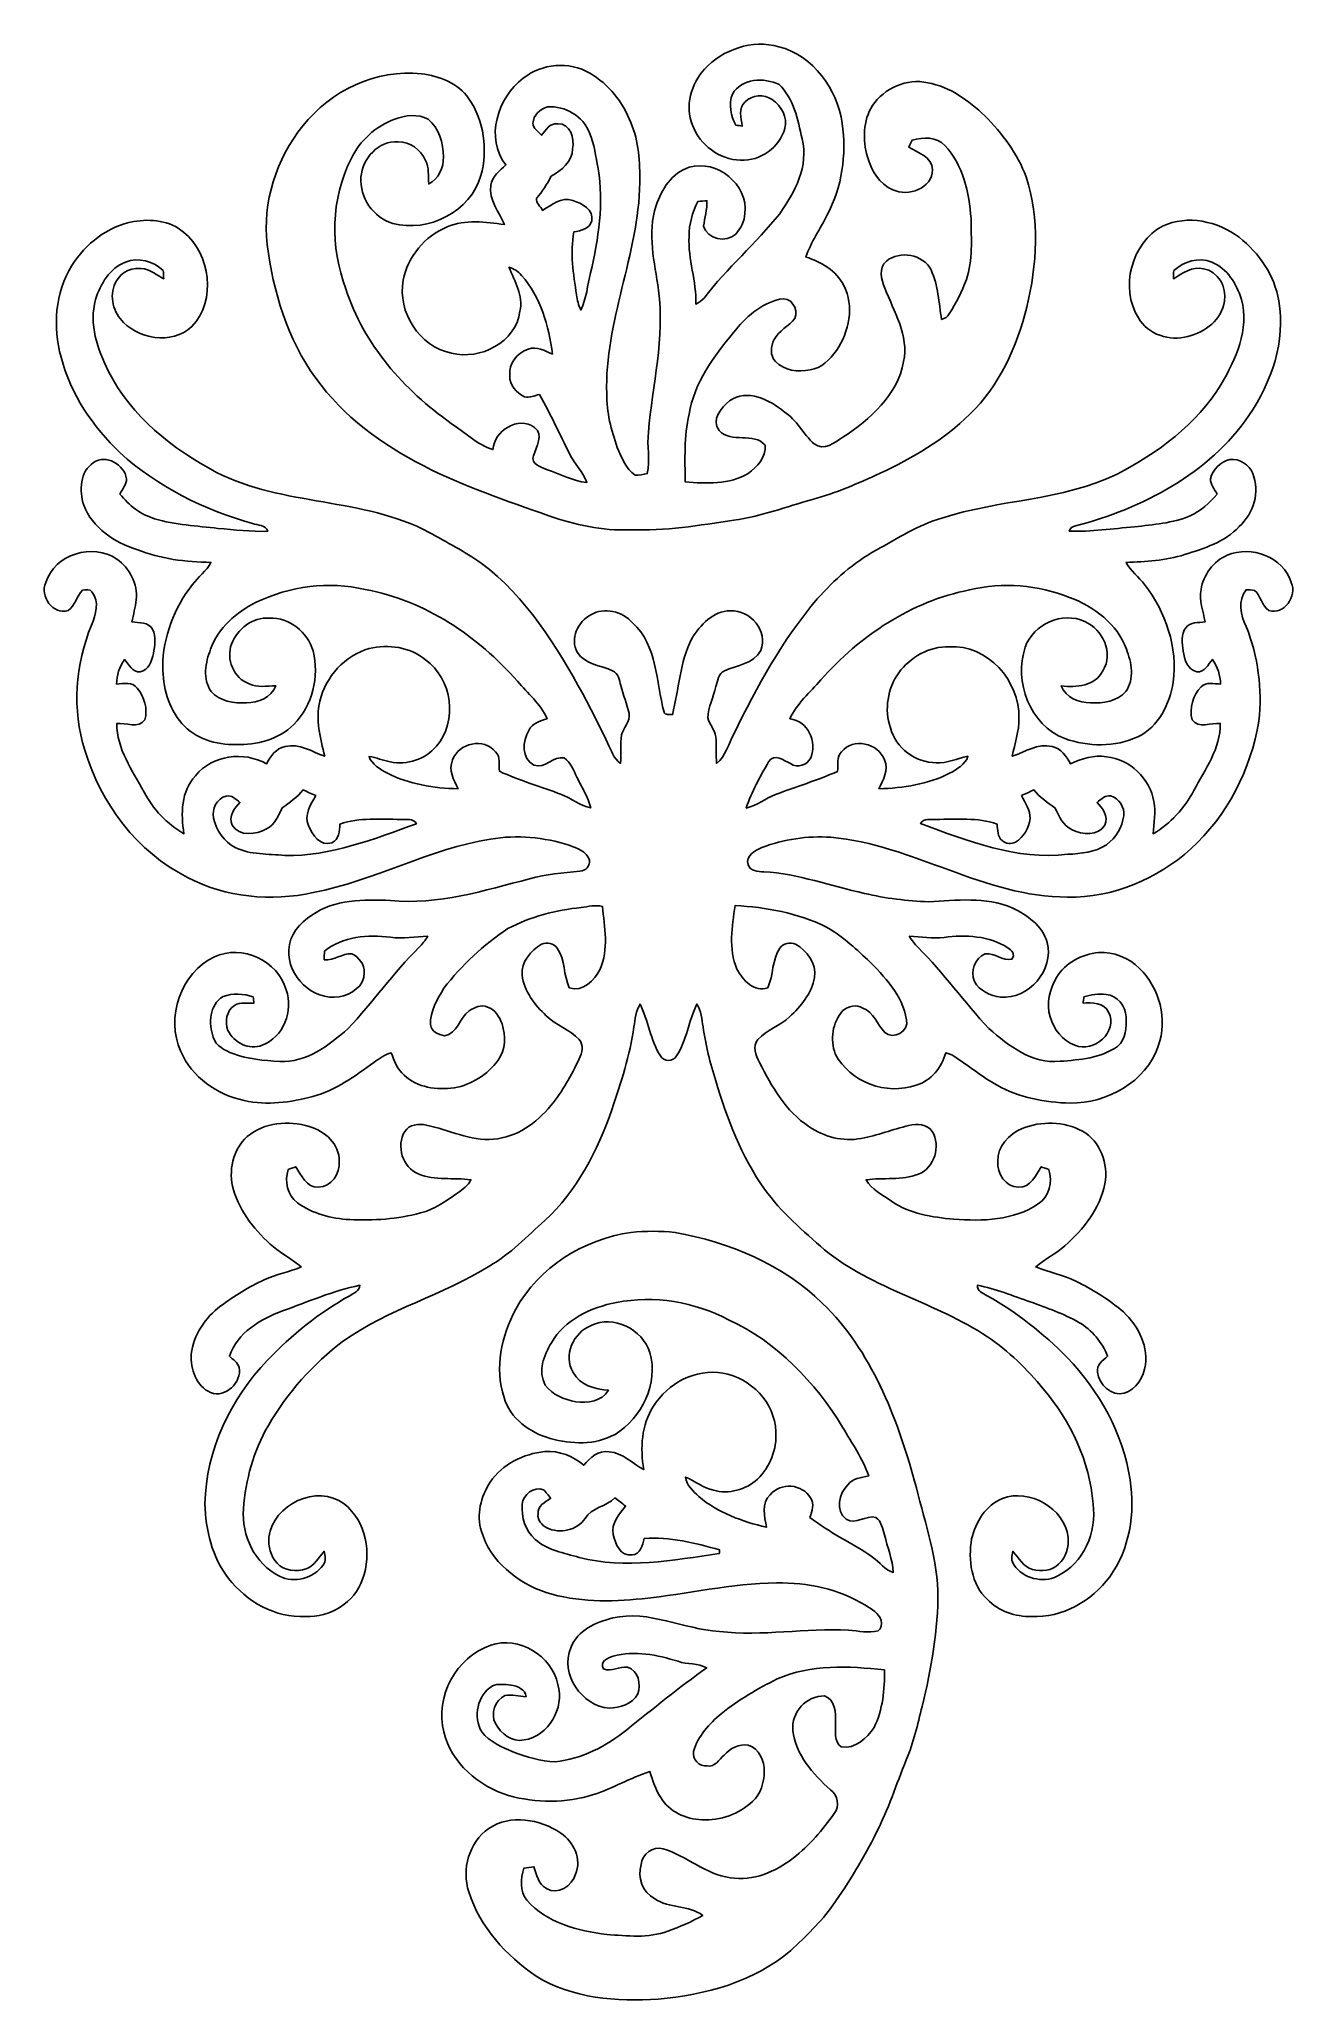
# Model space of a CAD drawing. Header units: centimetres. Extents: x -8.6 to 8.6, y -13.4 to 13.5.
import ezdxf

# ---------------------------------------------------------------- set-up
doc = ezdxf.new("R2010")
doc.units = ezdxf.units.CM
doc.header["$MEASUREMENT"] = 0
doc.layers.add('Camada 1', color=7, linetype='Continuous')

msp = doc.modelspace()

# ---------------------------------------------------------------- linework, layer by layer
at = {"layer": 'Camada 1', "color": 156}
for points, knots in [([(0.49354, 13.05348), (0.74436, 13.32512), (1.14864, 13.4627), (1.50953, 13.36075), (1.50953, 13.36075), (1.98472, 13.23728), (2.30928, 12.78043), (2.37983, 12.30982), (2.37983, 12.30982), (2.4391, 11.88543), (2.37983, 11.43564), (2.17311, 11.0564), (2.17311, 11.0564), (2.08104, 10.86202), (1.94839, 10.68669), (1.88312, 10.47997), (1.88312, 10.47997), (2.09196, 10.41223), (2.29729, 10.29299), (2.40135, 10.09191), (2.40135, 10.09191), (2.54706, 9.80581), (2.47473, 9.45585), (2.30152, 9.19868), (2.30152, 9.19868), (2.21333, 9.07591), (2.09479, 8.95667), (1.93852, 8.93445), (1.93852, 8.93445), (1.77658, 8.89952), (1.58255, 8.92492), (1.46473, 9.05087), (1.46473, 9.05087), (1.38852, 9.13059), (1.39805, 9.25653), (1.44638, 9.3479), (1.44638, 9.3479), (1.50741, 9.47455), (1.65028, 9.52747), (1.73073, 9.63824), (1.73073, 9.63824), (1.79458, 9.76876), (1.66933, 9.94727), (1.52082, 9.90247), (1.52082, 9.90247), (1.26259, 9.83721), (1.05163, 9.652), (0.89005, 9.44597), (0.89005, 9.44597), (0.62159, 9.11577), (0.3489, 8.7577), (0.28292, 8.3252), (0.28292, 8.3252), (0.20672, 8.02251), (0.2293, 7.7096), (0.22613, 7.40092), (0.22613, 7.40092), (0.5154, 7.3727), (0.8329, 7.36494), (1.09255, 7.51521), (1.09255, 7.51521), (1.21284, 7.60552), (1.34055, 7.73888), (1.32362, 7.90115), (1.32362, 7.90115), (1.16981, 8.08955), (0.85724, 7.92268), (0.6932, 8.10294), (0.6932, 8.10294), (0.58032, 8.24512), (0.72284, 8.42044), (0.83643, 8.51076), (0.83643, 8.51076), (1.07914, 8.68115), (1.3843, 8.52346), (1.58574, 8.36048), (1.58574, 8.36048), (1.75648, 8.24688), (1.84679, 8.05602), (1.99424, 7.91986), (1.99424, 7.91986), (2.12794, 7.82072), (2.27787, 7.93608), (2.39006, 8.01299), (2.39006, 8.01299), (2.76119, 8.25816), (3.13796, 8.58626), (3.2205, 9.04662), (3.2205, 9.04662), (3.29671, 9.40681), (3.08715, 9.73313), (2.96228, 10.05522), (2.96228, 10.05522), (2.91287, 10.17093), (2.87689, 10.32898), (2.98414, 10.42423), (2.98414, 10.42423), (3.16934, 10.57027), (3.48755, 10.52159), (3.59621, 10.30216), (3.59621, 10.30216), (3.69605, 10.0912), (3.70275, 9.85202), (3.74049, 9.62518), (3.74049, 9.62518), (3.78459, 9.63647), (3.82588, 9.65905), (3.84668, 9.70174), (3.84668, 9.70174), (3.94158, 9.84884), (4.01672, 10.00794), (4.08057, 10.17023), (4.08057, 10.17023), (4.17371, 10.43834), (4.14513, 10.72727), (4.14479, 11.00596), (4.14479, 11.00596), (4.11761, 11.36015), (4.03647, 11.73973), (3.78636, 12.0075), (3.78636, 12.0075), (3.67242, 12.13202), (3.48721, 12.12144), (3.33762, 12.08193), (3.33762, 12.08193), (3.32598, 12.05794), (3.30305, 12.00925), (3.2914, 11.98527), (3.2914, 11.98527), (3.41629, 11.90342), (3.61068, 11.85826), (3.61631, 11.67588), (3.61631, 11.67588), (3.6135, 11.41552), (3.28295, 11.30158), (3.07374, 11.40036), (3.07374, 11.40036), (2.88642, 11.47762), (2.77707, 11.66636), (2.72486, 11.85368), (2.72486, 11.85368), (2.65994, 12.08334), (2.66488, 12.34581), (2.79259, 12.5536), (2.79259, 12.5536), (2.95627, 12.79172), (3.2646, 12.93459), (3.55106, 12.86651), (3.55106, 12.86651), (3.85692, 12.81359), (4.11373, 12.62062), (4.33387, 12.41248), (4.33387, 12.41248), (4.57129, 12.17224), (4.78189, 11.89566), (4.90044, 11.5771), (4.90044, 11.5771), (5.08775, 11.00067), (5.0493, 10.37449), (4.90855, 9.7924), (4.90855, 9.7924), (4.77237, 9.25195), (4.5346, 8.71714), (4.12715, 8.3259), (4.12715, 8.3259), (3.77895, 7.97454), (3.34256, 7.72724), (2.89877, 7.51733), (2.89877, 7.51733), (2.59679, 7.38116), (2.2934, 7.24534), (1.97343, 7.15822), (1.97343, 7.15822), (1.6143, 7.06049), (1.264, 6.9275), (0.89429, 6.87351), (0.89429, 6.87351), (0.42262, 6.80544), (-0.05045, 6.72465), (-0.52882, 6.7437), (-0.52882, 6.7437), (-0.9084, 6.72606), (-1.28305, 6.81143), (-1.639, 6.93596), (-1.639, 6.93596), (-2.21967, 7.13916), (-2.80492, 7.3367), (-3.35385, 7.61787), (-3.35385, 7.61787), (-3.92289, 7.90927), (-4.45769, 8.29627), (-4.83234, 8.8212), (-4.83234, 8.8212), (-5.21828, 9.35531), (-5.41867, 10.00266), (-5.49875, 10.65141), (-5.49875, 10.65141), (-5.56294, 11.22962), (-5.37632, 11.82616), (-5.00944, 12.2756), (-5.00944, 12.2756), (-4.62915, 12.75855), (-4.00473, 13.05947), (-3.38596, 12.98998), (-3.38596, 12.98998), (-3.13972, 12.95788), (-2.88042, 12.86016), (-2.73402, 12.64814), (-2.73402, 12.64814), (-2.52589, 12.3451), (-2.47402, 11.94681), (-2.56998, 11.59474), (-2.56998, 11.59474), (-2.70932, 11.10085), (-3.29318, 10.80876), (-3.77789, 10.94034), (-3.77789, 10.94034), (-4.04812, 11.01725), (-4.23157, 11.29594), (-4.21357, 11.57323), (-4.21357, 11.57323), (-4.19452, 11.82758), (-3.97403, 12.07805), (-3.70487, 12.05653), (-3.70487, 12.05653), (-3.53871, 12.06676), (-3.39619, 11.94681), (-3.32809, 11.80288), (-3.32809, 11.80288), (-3.27625, 11.7041), (-3.29423, 11.5891), (-3.28436, 11.48185), (-3.28436, 11.48185), (-3.14749, 11.54818), (-3.07903, 11.70516), (-3.08363, 11.85156), (-3.08363, 11.85156), (-3.08363, 12.0396), (-3.14077, 12.24738), (-3.29388, 12.36768), (-3.29388, 12.36768), (-3.43429, 12.44317), (-3.60715, 12.42412), (-3.75038, 12.36698), (-3.75038, 12.36698), (-4.01143, 12.27454), (-4.22697, 12.07381), (-4.34869, 11.82652), (-4.34869, 11.82652), (-4.62808, 11.27865), (-4.63549, 10.61402), (-4.42136, 10.04287), (-4.42136, 10.04287), (-4.17547, 9.28158), (-3.62338, 8.65716), (-2.9785, 8.20137), (-2.9785, 8.20137), (-2.79082, 8.07649), (-2.62325, 7.9142), (-2.40558, 7.84153), (-2.40558, 7.84153), (-2.39077, 8.10365), (-2.05846, 8.30473), (-1.83549, 8.14528), (-1.83549, 8.14528), (-1.70461, 8.0458), (-1.81363, 7.87929), (-1.84784, 7.75899), (-1.84784, 7.75899), (-1.89371, 7.64292), (-1.74907, 7.60518), (-1.67004, 7.56954), (-1.67004, 7.56954), (-1.48412, 7.51628), (-1.31339, 7.40726), (-1.1176, 7.39245), (-1.1176, 7.39245), (-1.17157, 7.53745), (-1.28798, 7.64538), (-1.35573, 7.78262), (-1.35573, 7.78262), (-1.49153, 8.05497), (-1.61748, 8.33261), (-1.76954, 8.59648), (-1.76954, 8.59648), (-1.8362, 8.58237), (-1.90287, 8.54957), (-1.97202, 8.56438), (-1.97202, 8.56438), (-2.08421, 8.61624), (-2.17945, 8.72701), (-2.17557, 8.85613), (-2.17557, 8.85613), (-2.19287, 9.01876), (-2.0701, 9.16763), (-1.92229, 9.21948), (-1.92229, 9.21948), (-1.80622, 9.25794), (-1.69403, 9.1948), (-1.59032, 9.15034), (-1.59032, 9.15034), (-1.63547, 9.53593), (-1.7526, 9.93175), (-2.01329, 10.22879), (-2.01329, 10.22879), (-2.05705, 10.28417), (-2.11878, 10.32016), (-2.18617, 10.33955), (-2.18617, 10.33955), (-2.10572, 10.14764), (-1.98931, 9.95291), (-2.03482, 9.73596), (-2.03482, 9.73596), (-2.09196, 9.31121), (-2.57844, 9.06073), (-2.9732, 9.16516), (-2.9732, 9.16516), (-3.41347, 9.25195), (-3.71581, 9.72397), (-3.63361, 10.1607), (-3.63361, 10.1607), (-3.57645, 10.48631), (-3.33657, 10.76748), (-3.03283, 10.89201), (-3.03283, 10.89201), (-2.78448, 10.99784), (-2.50647, 10.96221), (-2.24754, 10.92446), (-2.24754, 10.92446), (-2.32339, 11.09733), (-2.46308, 11.26137), (-2.43521, 11.4628), (-2.43521, 11.4628), (-2.42181, 11.58733), (-2.3114, 11.66106), (-2.22849, 11.7408), (-2.22849, 11.7408), (-2.51707, 12.11015), (-2.34138, 12.66436), (-1.99143, 12.92754), (-1.99143, 12.92754), (-1.73777, 13.13215), (-1.36031, 13.16425), (-1.07843, 12.9988), (-1.07843, 12.9988), (-0.8202, 12.84745), (-0.62406, 12.60016), (-0.51752, 12.32182), (-0.51752, 12.32182), (-0.40393, 12.06394), (-0.39017, 11.77678), (-0.39334, 11.49914), (-0.39334, 11.49914), (-0.40781, 10.51489), (-0.87806, 9.59555), (-0.84701, 8.60742), (-0.84701, 8.60742), (-0.84912, 8.35554), (-0.78668, 8.10754), (-0.70131, 7.87223), (-0.70131, 7.87223), (-0.6424, 7.73499), (-0.58596, 7.58225), (-0.4579, 7.4937), (-0.4579, 7.4937), (-0.40181, 7.48595), (-0.34678, 7.50288), (-0.29209, 7.51451), (-0.29209, 7.51451), (-0.24835, 7.70183), (-0.29915, 7.89305), (-0.27515, 8.08214), (-0.27515, 8.08214), (-0.21766, 8.72877), (-0.0515, 9.37365), (-0.13652, 10.02629), (-0.13652, 10.02629), (-0.19015, 10.4087), (-0.29562, 10.80593), (-0.1711, 11.18588), (-0.1711, 11.18588), (-0.09418, 11.40636), (0.04833, 11.63637), (0.28434, 11.70833), (0.28434, 11.70833), (0.6597, 11.82334), (1.09643, 11.47127), (1.04739, 11.07722), (1.04739, 11.07722), (1.03893, 10.97244), (0.99447, 10.86872), (0.92004, 10.79394), (0.92004, 10.79394), (0.79162, 10.66694), (0.53162, 10.72585), (0.48048, 10.90189), (0.48048, 10.90189), (0.49494, 11.01795), (0.53128, 11.13155), (0.52599, 11.24972), (0.52599, 11.24972), (0.48506, 11.24691), (0.44414, 11.24408), (0.40323, 11.2409), (0.40323, 11.2409), (0.32702, 11.09309), (0.27975, 10.92941), (0.28151, 10.76219), (0.28151, 10.76219), (0.26387, 10.44821), (0.38734, 10.14835), (0.37287, 9.83438), (0.37287, 9.83438), (0.41416, 9.8566), (0.4579, 9.87918), (0.48648, 9.91834), (0.48648, 9.91834), (0.80327, 10.32862), (1.19979, 10.66905), (1.52364, 11.07333), (1.52364, 11.07333), (1.73073, 11.3672), (1.92475, 11.72986), (1.82986, 12.09992), (1.82986, 12.09992), (1.77095, 12.35991), (1.71696, 12.65132), (1.51482, 12.84146), (1.51482, 12.84146), (1.31163, 12.94411), (0.99942, 12.92824), (0.87629, 12.71129), (0.87629, 12.71129), (0.82373, 12.57299), (0.84771, 12.41072), (0.92321, 12.28478), (0.92321, 12.28478), (0.94473, 12.2823), (0.98812, 12.27701), (1.00999, 12.27419), (1.00999, 12.27419), (0.998, 12.3825), (0.95074, 12.5222), (1.05092, 12.60369), (1.05092, 12.60369), (1.14335, 12.70316), (1.30951, 12.71728), (1.41817, 12.63579), (1.41817, 12.63579), (1.54445, 12.55218), (1.63653, 12.39379), (1.59456, 12.24033), (1.59456, 12.24033), (1.52293, 11.98104), (1.25552, 11.79195), (0.98743, 11.80535), (0.98743, 11.80535), (0.69673, 11.81381), (0.42932, 12.01243), (0.33055, 12.28513), (0.33055, 12.28513), (0.21802, 12.54478), (0.30868, 12.85169), (0.49354, 13.05348)], [0, 0, 0, 0, 0.00854701, 0.00854701, 0.00854701, 0.00854701, 0.01709402, 0.01709402, 0.01709402, 0.01709402, 0.02564103, 0.02564103, 0.02564103, 0.02564103, 0.03418803, 0.03418803, 0.03418803, 0.03418803, 0.04273504, 0.04273504, 0.04273504, 0.04273504, 0.05128205, 0.05128205, 0.05128205, 0.05128205, 0.05982906, 0.05982906, 0.05982906, 0.05982906, 0.06837607, 0.06837607, 0.06837607, 0.06837607, 0.07692308, 0.07692308, 0.07692308, 0.07692308, 0.08547009, 0.08547009, 0.08547009, 0.08547009, 0.09401709, 0.09401709, 0.09401709, 0.09401709, 0.1025641, 0.1025641, 0.1025641, 0.1025641, 0.11111111, 0.11111111, 0.11111111, 0.11111111, 0.11965812, 0.11965812, 0.11965812, 0.11965812, 0.12820513, 0.12820513, 0.12820513, 0.12820513, 0.13675214, 0.13675214, 0.13675214, 0.13675214, 0.14529915, 0.14529915, 0.14529915, 0.14529915, 0.15384615, 0.15384615, 0.15384615, 0.15384615, 0.16239316, 0.16239316, 0.16239316, 0.16239316, 0.17094017, 0.17094017, 0.17094017, 0.17094017, 0.17948718, 0.17948718, 0.17948718, 0.17948718, 0.18803419, 0.18803419, 0.18803419, 0.18803419, 0.1965812, 0.1965812, 0.1965812, 0.1965812, 0.20512821, 0.20512821, 0.20512821, 0.20512821, 0.21367521, 0.21367521, 0.21367521, 0.21367521, 0.22222222, 0.22222222, 0.22222222, 0.22222222, 0.23076923, 0.23076923, 0.23076923, 0.23076923, 0.23931624, 0.23931624, 0.23931624, 0.23931624, 0.24786325, 0.24786325, 0.24786325, 0.24786325, 0.25641026, 0.25641026, 0.25641026, 0.25641026, 0.26495726, 0.26495726, 0.26495726, 0.26495726, 0.27350427, 0.27350427, 0.27350427, 0.27350427, 0.28205128, 0.28205128, 0.28205128, 0.28205128, 0.29059829, 0.29059829, 0.29059829, 0.29059829, 0.2991453, 0.2991453, 0.2991453, 0.2991453, 0.30769231, 0.30769231, 0.30769231, 0.30769231, 0.31623932, 0.31623932, 0.31623932, 0.31623932, 0.32478632, 0.32478632, 0.32478632, 0.32478632, 0.33333333, 0.33333333, 0.33333333, 0.33333333, 0.34188034, 0.34188034, 0.34188034, 0.34188034, 0.35042735, 0.35042735, 0.35042735, 0.35042735, 0.35897436, 0.35897436, 0.35897436, 0.35897436, 0.36752137, 0.36752137, 0.36752137, 0.36752137, 0.37606838, 0.37606838, 0.37606838, 0.37606838, 0.38461538, 0.38461538, 0.38461538, 0.38461538, 0.39316239, 0.39316239, 0.39316239, 0.39316239, 0.4017094, 0.4017094, 0.4017094, 0.4017094, 0.41025641, 0.41025641, 0.41025641, 0.41025641, 0.41880342, 0.41880342, 0.41880342, 0.41880342, 0.42735043, 0.42735043, 0.42735043, 0.42735043, 0.43589744, 0.43589744, 0.43589744, 0.43589744, 0.44444444, 0.44444444, 0.44444444, 0.44444444, 0.45299145, 0.45299145, 0.45299145, 0.45299145, 0.46153846, 0.46153846, 0.46153846, 0.46153846, 0.47008547, 0.47008547, 0.47008547, 0.47008547, 0.47863248, 0.47863248, 0.47863248, 0.47863248, 0.48717949, 0.48717949, 0.48717949, 0.48717949, 0.4957265, 0.4957265, 0.4957265, 0.4957265, 0.5042735, 0.5042735, 0.5042735, 0.5042735, 0.51282051, 0.51282051, 0.51282051, 0.51282051, 0.52136752, 0.52136752, 0.52136752, 0.52136752, 0.52991453, 0.52991453, 0.52991453, 0.52991453, 0.53846154, 0.53846154, 0.53846154, 0.53846154, 0.54700855, 0.54700855, 0.54700855, 0.54700855, 0.55555556, 0.55555556, 0.55555556, 0.55555556, 0.56410256, 0.56410256, 0.56410256, 0.56410256, 0.57264957, 0.57264957, 0.57264957, 0.57264957, 0.58119658, 0.58119658, 0.58119658, 0.58119658, 0.58974359, 0.58974359, 0.58974359, 0.58974359, 0.5982906, 0.5982906, 0.5982906, 0.5982906, 0.60683761, 0.60683761, 0.60683761, 0.60683761, 0.61538462, 0.61538462, 0.61538462, 0.61538462, 0.62393162, 0.62393162, 0.62393162, 0.62393162, 0.63247863, 0.63247863, 0.63247863, 0.63247863, 0.64102564, 0.64102564, 0.64102564, 0.64102564, 0.64957265, 0.64957265, 0.64957265, 0.64957265, 0.65811966, 0.65811966, 0.65811966, 0.65811966, 0.66666667, 0.66666667, 0.66666667, 0.66666667, 0.67521368, 0.67521368, 0.67521368, 0.67521368, 0.68376068, 0.68376068, 0.68376068, 0.68376068, 0.69230769, 0.69230769, 0.69230769, 0.69230769, 0.7008547, 0.7008547, 0.7008547, 0.7008547, 0.70940171, 0.70940171, 0.70940171, 0.70940171, 0.71794872, 0.71794872, 0.71794872, 0.71794872, 0.72649573, 0.72649573, 0.72649573, 0.72649573, 0.73504274, 0.73504274, 0.73504274, 0.73504274, 0.74358974, 0.74358974, 0.74358974, 0.74358974, 0.75213675, 0.75213675, 0.75213675, 0.75213675, 0.76068376, 0.76068376, 0.76068376, 0.76068376, 0.76923077, 0.76923077, 0.76923077, 0.76923077, 0.77777778, 0.77777778, 0.77777778, 0.77777778, 0.78632479, 0.78632479, 0.78632479, 0.78632479, 0.79487179, 0.79487179, 0.79487179, 0.79487179, 0.8034188, 0.8034188, 0.8034188, 0.8034188, 0.81196581, 0.81196581, 0.81196581, 0.81196581, 0.82051282, 0.82051282, 0.82051282, 0.82051282, 0.82905983, 0.82905983, 0.82905983, 0.82905983, 0.83760684, 0.83760684, 0.83760684, 0.83760684, 0.84615385, 0.84615385, 0.84615385, 0.84615385, 0.85470085, 0.85470085, 0.85470085, 0.85470085, 0.86324786, 0.86324786, 0.86324786, 0.86324786, 0.87179487, 0.87179487, 0.87179487, 0.87179487, 0.88034188, 0.88034188, 0.88034188, 0.88034188, 0.88888889, 0.88888889, 0.88888889, 0.88888889, 0.8974359, 0.8974359, 0.8974359, 0.8974359, 0.90598291, 0.90598291, 0.90598291, 0.90598291, 0.91452991, 0.91452991, 0.91452991, 0.91452991, 0.92307692, 0.92307692, 0.92307692, 0.92307692, 0.93162393, 0.93162393, 0.93162393, 0.93162393, 0.94017094, 0.94017094, 0.94017094, 0.94017094, 0.94871795, 0.94871795, 0.94871795, 0.94871795, 0.95726496, 0.95726496, 0.95726496, 0.95726496, 0.96581197, 0.96581197, 0.96581197, 0.96581197, 0.97435897, 0.97435897, 0.97435897, 0.97435897, 0.98290598, 0.98290598, 0.98290598, 0.98290598, 1, 1, 1, 1]), ([(-1.85773, 12.31159), (-1.85773, 12.31159), (-1.85773, 12.31159), (-1.85773, 12.31159), (-1.85773, 12.31159), (-1.85632, 12.23821), (-1.78505, 12.19693), (-1.73989, 12.14825), (-1.73989, 12.14825), (-1.68134, 12.21705), (-1.62453, 12.32005), (-1.51729, 12.30524), (-1.51729, 12.30524), (-1.34479, 12.31053), (-1.28517, 12.10168), (-1.31339, 11.96233), (-1.31339, 11.96233), (-1.31833, 11.78348), (-1.46685, 11.66883), (-1.60689, 11.58662), (-1.60689, 11.58662), (-1.66263, 11.47797), (-1.72826, 11.37567), (-1.80833, 11.28289), (-1.80833, 11.28289), (-1.81963, 11.22045), (-1.74978, 11.17353), (-1.72685, 11.11849), (-1.72685, 11.11849), (-1.6009, 11.1894), (-1.46614, 11.30935), (-1.31092, 11.25431), (-1.31092, 11.25431), (-1.18991, 11.21727), (-1.01952, 11.12485), (-1.05197, 10.97455), (-1.05197, 10.97455), (-1.07984, 10.86272), (-1.19979, 10.84226), (-1.2954, 10.82357), (-1.2954, 10.82357), (-1.35361, 10.53747), (-1.30033, 10.24643), (-1.26152, 9.96138), (-1.26152, 9.96138), (-1.25341, 9.88907), (-1.23155, 9.81957), (-1.20015, 9.75395), (-1.20015, 9.75395), (-1.12501, 9.91446), (-1.10912, 10.09297), (-1.06715, 10.26336), (-1.06715, 10.26336), (-0.96061, 10.73008), (-0.88265, 11.21515), (-0.96485, 11.69211), (-0.96485, 11.69211), (-0.99625, 11.85721), (-1.01811, 12.02654), (-1.08196, 12.18282), (-1.08196, 12.18282), (-1.17157, 12.40719), (-1.41781, 12.55394), (-1.65664, 12.53666), (-1.65664, 12.53666), (-1.75648, 12.50773), (-1.85278, 12.42094), (-1.85773, 12.31159)], [0, 0, 0, 0, 0.05555556, 0.05555556, 0.05555556, 0.05555556, 0.11111111, 0.11111111, 0.11111111, 0.11111111, 0.16666667, 0.16666667, 0.16666667, 0.16666667, 0.22222222, 0.22222222, 0.22222222, 0.22222222, 0.27777778, 0.27777778, 0.27777778, 0.27777778, 0.33333333, 0.33333333, 0.33333333, 0.33333333, 0.38888889, 0.38888889, 0.38888889, 0.38888889, 0.44444444, 0.44444444, 0.44444444, 0.44444444, 0.5, 0.5, 0.5, 0.5, 0.55555556, 0.55555556, 0.55555556, 0.55555556, 0.61111111, 0.61111111, 0.61111111, 0.61111111, 0.66666667, 0.66666667, 0.66666667, 0.66666667, 0.72222222, 0.72222222, 0.72222222, 0.72222222, 0.77777778, 0.77777778, 0.77777778, 0.77777778, 0.83333333, 0.83333333, 0.83333333, 0.83333333, 0.88888889, 0.88888889, 0.88888889, 0.88888889, 1, 1, 1, 1]), ([(-7.32649, 10.96504), (-7.09329, 11.00807), (-6.83048, 10.97773), (-6.64316, 10.82181), (-6.64316, 10.82181), (-6.2745, 10.51489), (-6.18949, 9.88765), (-6.52885, 9.52816), (-6.52885, 9.52816), (-6.80826, 9.26958), (-7.28203, 9.35284), (-7.51204, 9.63577), (-7.51204, 9.63577), (-7.63551, 9.78746), (-7.66409, 10.027), (-7.54097, 10.18681), (-7.54097, 10.18681), (-7.44889, 10.31416), (-7.26581, 10.36002), (-7.12257, 10.29793), (-7.12257, 10.29793), (-7.0499, 10.26689), (-6.9857, 10.21961), (-6.9162, 10.18187), (-6.9162, 10.18187), (-6.91761, 10.20973), (-6.92009, 10.26548), (-6.9215, 10.29335), (-6.9215, 10.29335), (-7.0559, 10.42211), (-7.26334, 10.48032), (-7.44007, 10.41047), (-7.44007, 10.41047), (-7.65562, 10.32756), (-7.78262, 10.10955), (-7.84825, 9.89929), (-7.84825, 9.89929), (-7.9449, 9.56204), (-7.8225, 9.21384), (-7.66974, 8.91398), (-7.66974, 8.91398), (-7.36282, 8.29239), (-6.79167, 7.85001), (-6.19195, 7.52968), (-6.19195, 7.52968), (-5.27897, 7.06296), (-4.18465, 7.19208), (-3.278, 6.70736), (-3.278, 6.70736), (-3.03917, 6.57189), (-2.79188, 6.44842), (-2.56786, 6.28826), (-2.56786, 6.28826), (-1.94592, 5.82648), (-1.53423, 5.14948), (-1.16628, 4.48168), (-1.16628, 4.48168), (-1.05304, 4.26402), (-0.93556, 4.04847), (-0.83679, 3.82376), (-0.83679, 3.82376), (-0.78527, 3.72638), (-0.75318, 3.60961), (-0.65792, 3.54436), (-0.65792, 3.54436), (-0.64805, 3.67454), (-0.66498, 3.80646), (-0.64276, 3.93522), (-0.64276, 3.93522), (-0.62018, 4.03718), (-0.51611, 4.11761), (-0.54081, 4.22839), (-0.54081, 4.22839), (-0.56973, 4.35785), (-0.62089, 4.48132), (-0.65158, 4.61081), (-0.65158, 4.61081), (-0.67627, 4.68241), (-0.68438, 4.77943), (-0.76553, 4.81083), (-0.76553, 4.81083), (-0.9285, 4.88843), (-1.14299, 4.89973), (-1.24919, 5.06552), (-1.24919, 5.06552), (-1.35431, 5.24898), (-1.24213, 5.48815), (-1.06469, 5.57988), (-1.06469, 5.57988), (-0.87948, 5.69029), (-0.63217, 5.62397), (-0.49176, 5.47051), (-0.49176, 5.47051), (-0.15205, 5.15902), (-0.17144, 4.65983), (-0.06103, 4.24638), (-0.06103, 4.24638), (-0.05045, 4.19593), (0.01798, 4.22451), (0.05396, 4.21075), (0.05396, 4.21075), (0.14216, 4.55824), (0.15521, 4.93041), (0.31891, 5.25568), (0.31891, 5.25568), (0.43532, 5.44125), (0.61241, 5.63245), (0.84842, 5.63386), (0.84842, 5.63386), (1.11794, 5.65009), (1.37512, 5.35164), (1.26259, 5.09057), (1.26259, 5.09057), (1.1684, 4.90326), (0.93556, 4.89126), (0.76588, 4.81117), (0.76588, 4.81117), (0.67909, 4.77697), (0.67556, 4.67147), (0.64805, 4.59527), (0.64805, 4.59527), (0.61736, 4.45099), (0.54292, 4.31623), (0.53657, 4.16772), (0.53657, 4.16772), (0.56268, 4.07704), (0.63358, 4.00332), (0.64769, 3.90842), (0.64769, 3.90842), (0.66075, 3.78707), (0.64981, 3.66501), (0.65829, 3.54365), (0.65829, 3.54365), (0.78317, 3.64384), (0.81986, 3.81034), (0.89322, 3.94616), (0.89322, 3.94616), (1.21284, 4.59739), (1.56491, 5.24191), (2.03694, 5.79683), (2.03694, 5.79683), (2.26942, 6.05825), (2.53576, 6.29462), (2.84339, 6.4643), (2.84339, 6.4643), (3.13548, 6.62693), (3.42159, 6.80895), (3.74509, 6.9035), (3.74509, 6.9035), (4.53036, 7.16244), (5.3915, 7.14021), (6.14432, 7.50534), (6.14432, 7.50534), (6.70243, 7.79568), (7.23299, 8.18656), (7.56742, 8.72877), (7.56742, 8.72877), (7.76922, 9.07768), (7.96254, 9.48831), (7.84823, 9.89929), (7.84823, 9.89929), (7.78262, 10.10884), (7.65562, 10.32544), (7.4422, 10.40977), (7.4422, 10.40977), (7.26475, 10.48066), (7.05626, 10.42281), (6.9215, 10.29335), (6.9215, 10.29335), (6.92009, 10.26548), (6.91761, 10.20973), (6.9162, 10.18187), (6.9162, 10.18187), (7.04108, 10.25489), (7.17444, 10.35719), (7.32895, 10.31804), (7.32895, 10.31804), (7.52863, 10.28629), (7.65174, 10.06827), (7.61505, 9.87707), (7.61505, 9.87707), (7.58437, 9.62271), (7.34942, 9.44986), (7.11517, 9.39341), (7.11517, 9.39341), (6.86893, 9.32215), (6.5666, 9.4174), (6.43712, 9.6467), (6.43712, 9.6467), (6.17889, 10.05804), (6.34152, 10.67364), (6.76875, 10.90365), (6.76875, 10.90365), (7.11093, 11.06346), (7.5251, 10.96856), (7.81931, 10.74984), (7.81931, 10.74984), (8.09308, 10.53394), (8.30297, 10.22561), (8.36117, 9.87813), (8.36117, 9.87813), (8.45819, 9.32673), (8.26135, 8.76334), (7.9516, 8.31108), (7.9516, 8.31108), (7.40587, 7.50992), (6.49464, 7.03826), (5.57705, 6.79803), (5.57705, 6.79803), (5.53366, 6.79131), (5.50474, 6.76663), (5.49027, 6.72429), (5.49027, 6.72429), (5.78943, 6.71653), (6.08682, 6.75745), (6.3842, 6.78461), (6.3842, 6.78461), (6.64104, 6.81496), (6.90455, 6.83331), (7.14587, 6.9342), (7.14587, 6.9342), (7.29156, 7.00156), (7.41398, 7.11022), (7.51451, 7.2337), (7.51451, 7.2337), (7.48171, 7.30179), (7.42244, 7.36423), (7.42314, 7.44326), (7.42314, 7.44326), (7.45489, 7.57166), (7.56214, 7.67785), (7.69196, 7.70607), (7.69196, 7.70607), (7.82214, 7.723), (7.9576, 7.63729), (8.00276, 7.51451), (8.00276, 7.51451), (8.11001, 7.26439), (8.01229, 6.96595), (7.81685, 6.78814), (7.81685, 6.78814), (7.62316, 6.57331), (7.3367, 6.4897), (7.07073, 6.40396), (7.07073, 6.40396), (6.81143, 6.32107), (6.53837, 6.30624), (6.26816, 6.29742), (6.26816, 6.29742), (6.32882, 6.17748), (6.44384, 6.10022), (6.52285, 5.99369), (6.52285, 5.99369), (6.81143, 5.61764), (6.98146, 5.13079), (6.91337, 4.6549), (6.91337, 4.6549), (6.86681, 4.35539), (6.71512, 4.046), (6.43149, 3.90806), (6.43149, 3.90806), (6.11962, 3.76414), (5.74886, 3.76907), (5.42854, 3.88408), (5.42854, 3.88408), (4.95158, 4.06858), (4.72897, 4.66619), (4.88631, 5.13574), (4.88631, 5.13574), (4.99921, 5.45182), (5.39396, 5.62963), (5.70194, 5.48781), (5.70194, 5.48781), (5.94676, 5.37879), (6.10588, 5.05388), (5.94924, 4.81188), (5.94924, 4.81188), (5.84588, 4.60445), (5.58517, 4.5787), (5.38091, 4.60728), (5.38091, 4.60728), (5.44089, 4.44816), (5.62151, 4.3695), (5.78309, 4.37373), (5.78309, 4.37373), (5.95347, 4.36491), (6.1482, 4.39242), (6.26568, 4.52931), (6.26568, 4.52931), (6.38668, 4.70005), (6.344, 4.92865), (6.27203, 5.11069), (6.27203, 5.11069), (6.1468, 5.45535), (5.82824, 5.69136), (5.49521, 5.81766), (5.49521, 5.81766), (5.06236, 5.98981), (4.57834, 6.02967), (4.12467, 5.92067), (4.12467, 5.92067), (3.32634, 5.76403), (2.61972, 5.29059), (2.08667, 4.68736), (2.08667, 4.68736), (1.93957, 4.5159), (1.75823, 4.36597), (1.6637, 4.15607), (1.6637, 4.15607), (1.90923, 4.12537), (2.04011, 3.84069), (1.95014, 3.62232), (1.95014, 3.62232), (1.90253, 3.51754), (1.76635, 3.47451), (1.6704, 3.54188), (1.6704, 3.54188), (1.57902, 3.58174), (1.44426, 3.69076), (1.37195, 3.56481), (1.37195, 3.56481), (1.25482, 3.36373), (1.13629, 3.15595), (1.06503, 2.93299), (1.06503, 2.93299), (1.21108, 2.96721), (1.32997, 3.06317), (1.46719, 3.11784), (1.46719, 3.11784), (1.74837, 3.22791), (2.04116, 3.30904), (2.31598, 3.435), (2.31598, 3.435), (2.33221, 3.52495), (2.2934, 3.63114), (2.36926, 3.7017), (2.36926, 3.7017), (2.52764, 3.90207), (2.87408, 3.8241), (2.95733, 3.59056), (2.95733, 3.59056), (3.0219, 3.45439), (2.94004, 3.31752), (2.88325, 3.1958), (2.88325, 3.1958), (3.21415, 3.20498), (3.55318, 3.25754), (3.85163, 3.40818), (3.85163, 3.40818), (3.94794, 3.46779), (4.06681, 3.52319), (4.10209, 3.64101), (4.10209, 3.64101), (3.95639, 3.61385), (3.81847, 3.54188), (3.66747, 3.55141), (3.66747, 3.55141), (3.38384, 3.55282), (3.11572, 3.75603), (3.04024, 4.03014), (3.04024, 4.03014), (2.95239, 4.2813), (3.00319, 4.56881), (3.15312, 4.78542), (3.15312, 4.78542), (3.31294, 4.99921), (3.57258, 5.1509), (3.84422, 5.14173), (3.84422, 5.14173), (4.36703, 5.17594), (4.81646, 4.67077), (4.8013, 4.16312), (4.8013, 4.16312), (4.80306, 3.98497), (4.74451, 3.81494), (4.70958, 3.64208), (4.70958, 3.64208), (4.88526, 3.70275), (5.06024, 3.82376), (5.25497, 3.77437), (5.25497, 3.77437), (5.37845, 3.75179), (5.44934, 3.63996), (5.50686, 3.53976), (5.50686, 3.53976), (5.66032, 3.60961), (5.82965, 3.66501), (6.00039, 3.6329), (6.00039, 3.6329), (6.32178, 3.60539), (6.59306, 3.3334), (6.65056, 3.02119), (6.65056, 3.02119), (6.67702, 2.87513), (6.65091, 2.72696), (6.63892, 2.58092), (6.63892, 2.58092), (6.87916, 2.7178), (7.07036, 2.93017), (7.19701, 3.17465), (7.19701, 3.17465), (7.354, 3.46109), (7.56143, 3.75002), (7.55931, 4.09046), (7.55931, 4.09046), (7.43372, 4.10703), (7.25981, 4.01109), (7.17408, 4.1416), (7.17408, 4.1416), (7.13105, 4.29436), (7.18255, 4.48098), (7.2965, 4.59246), (7.2965, 4.59246), (7.36669, 4.6676), (7.47465, 4.63232), (7.56391, 4.6295), (7.56391, 4.6295), (7.55931, 4.75014), (7.52228, 4.86798), (7.45313, 4.9671), (7.45313, 4.9671), (7.3921, 4.90114), (7.34625, 4.78508), (7.23723, 4.79918), (7.23723, 4.79918), (7.11093, 4.82494), (7.0679, 4.97134), (7.04919, 5.08175), (7.04919, 5.08175), (7.03967, 5.18759), (7.01428, 5.31247), (7.08554, 5.40244), (7.08554, 5.40244), (7.14587, 5.48428), (7.26193, 5.46698), (7.35083, 5.48181), (7.35083, 5.48181), (7.32472, 5.62892), (7.26934, 5.77566), (7.29543, 5.92701), (7.29543, 5.92701), (7.33036, 6.1281), (7.46441, 6.31542), (7.65493, 6.3955), (7.65493, 6.3955), (7.98089, 6.53413), (8.4261, 6.3768), (8.52945, 6.02085), (8.52945, 6.02085), (8.62047, 5.83776), (8.42963, 5.57035), (8.22501, 5.63808), (8.22501, 5.63808), (8.12553, 5.70123), (8.11459, 5.83776), (8.02852, 5.91361), (8.02852, 5.91361), (7.98971, 5.91889), (7.95126, 5.92208), (7.91279, 5.92313), (7.91279, 5.92313), (7.79744, 5.77249), (7.8366, 5.57459), (7.91491, 5.41689), (7.91491, 5.41689), (8.07649, 5.00803), (8.13681, 4.55965), (8.08813, 4.12255), (8.08813, 4.12255), (7.9756, 3.46004), (7.65598, 2.82609), (7.15539, 2.37277), (7.15539, 2.37277), (6.69854, 1.95826), (6.08894, 1.70285), (5.46805, 1.71238), (5.46805, 1.71238), (4.32647, 1.70956), (3.34856, 2.43311), (2.22496, 2.53223), (2.22496, 2.53223), (1.90429, 2.55269), (1.57656, 2.50718), (1.27706, 2.39041), (1.27706, 2.39041), (1.18392, 2.35408), (1.05375, 2.27682), (1.09007, 2.1583), (1.09007, 2.1583), (1.11512, 2.0648), (1.2266, 2.06375), (1.30493, 2.05846), (1.30493, 2.05846), (1.7787, 2.03446), (2.22496, 1.86124), (2.68534, 1.76354), (2.68534, 1.76354), (2.97249, 1.69438), (3.26777, 1.65981), (3.56305, 1.64923), (3.56305, 1.64923), (3.94263, 1.67004), (4.34445, 1.71732), (4.7057, 1.56669), (4.7057, 1.56669), (4.90926, 1.46719), (5.1248, 1.32432), (5.18548, 1.09185), (5.18548, 1.09185), (5.2892, 0.71225), (4.93218, 0.31291), (4.54837, 0.34008), (4.54837, 0.34008), (4.4076, 0.36018), (4.26507, 0.43074), (4.19028, 0.55562), (4.19028, 0.55562), (4.12925, 0.69708), (4.19452, 0.8777), (4.33951, 0.9352), (4.33951, 0.9352), (4.46863, 0.95603), (4.57658, 0.82444), (4.70464, 0.86325), (4.70464, 0.86325), (4.75402, 0.92039), (4.70252, 0.98989), (4.64819, 1.01847), (4.64819, 1.01847), (4.39242, 1.18497), (4.06929, 1.19803), (3.77472, 1.15992), (3.77472, 1.15992), (3.61597, 1.13982), (3.45792, 1.17193), (3.29952, 1.17581), (3.29952, 1.17581), (3.33409, 1.12077), (3.37255, 1.06749), (3.41948, 1.02129), (3.41948, 1.02129), (3.77013, 0.67592), (4.05341, 0.26882), (4.39032, -0.0889), (4.39032, -0.0889), (4.65949, -0.32456), (4.98333, -0.57608), (5.36363, -0.53622), (5.36363, -0.53622), (5.63386, -0.51611), (5.92525, -0.49388), (6.15314, -0.3316), (6.15314, -0.3316), (6.26463, -0.23213), (6.27803, -0.06843), (6.26816, 0.07126), (6.26816, 0.07126), (6.26215, 0.21731), (6.14927, 0.37146), (5.9951, 0.37782), (5.9951, 0.37782), (5.89244, 0.39088), (5.78801, 0.37958), (5.69029, 0.34536), (5.69029, 0.34536), (5.68747, 0.32419), (5.68218, 0.28187), (5.67937, 0.2607), (5.67937, 0.2607), (5.8039, 0.26563), (5.96759, 0.27445), (6.02826, 0.13794), (6.02826, 0.13794), (6.1662, -0.13053), (5.82329, -0.42932), (5.56612, -0.31503), (5.56612, -0.31503), (5.39503, -0.25541), (5.27685, -0.09666), (5.22781, 0.07267), (5.22781, 0.07267), (5.17348, 0.25435), (5.22076, 0.45261), (5.31566, 0.61277), (5.31566, 0.61277), (5.43772, 0.81068), (5.66137, 0.93203), (5.89031, 0.9532), (5.89031, 0.9532), (6.0974, 0.96767), (6.30519, 0.88089), (6.45195, 0.73554), (6.45195, 0.73554), (6.73064, 0.46918), (6.83823, 0.03739), (6.71018, -0.32737), (6.71018, -0.32737), (6.54015, -0.82196), (6.00779, -1.11159), (5.50333, -1.10949), (5.50333, -1.10949), (5.15761, -1.10031), (4.80413, -1.03645), (4.50074, -0.8643), (4.50074, -0.8643), (4.2926, -0.74753), (4.10879, -0.59407), (3.90877, -0.46531), (3.90877, -0.46531), (3.87526, -0.44167), (3.83575, -0.4318), (3.7973, -0.42192), (3.7973, -0.42192), (3.7419, -0.62123), (3.59938, -0.80398), (3.39443, -0.86218), (3.39443, -0.86218), (2.98555, -1.00965), (2.48603, -0.82267), (2.28494, -0.43568), (2.28494, -0.43568), (2.21085, -0.24129), (2.24508, -0.00316), (2.38548, 0.15346), (2.38548, 0.15346), (2.46027, 0.21802), (2.57281, 0.2487), (2.66171, 0.19227), (2.66171, 0.19227), (2.81374, 0.13616), (2.85715, -0.03386), (2.96157, -0.14076), (2.96157, -0.14076), (3.07693, -0.25047), (3.30376, -0.12664), (3.26036, 0.03352), (3.26036, 0.03352), (3.20498, 0.36971), (2.95875, 0.62652), (2.72591, 0.85653), (2.72591, 0.85653), (2.54916, 1.022), (2.36714, 1.18745), (2.15511, 1.30668), (2.15511, 1.30668), (1.76883, 1.49472), (1.33809, 1.57409), (0.91227, 1.59666), (0.91227, 1.59666), (0.87241, 1.30986), (0.81738, 1.00259), (0.93698, 0.72672), (0.93698, 0.72672), (1.01528, 0.57608), (1.17264, 0.40357), (1.36031, 0.4713), (1.36031, 0.4713), (1.43968, 0.64452), (1.41569, 0.85195), (1.52505, 1.01247), (1.52505, 1.01247), (1.56739, 1.0862), (1.66582, 1.09502), (1.73848, 1.0668), (1.73848, 1.0668), (1.89759, 0.97825), (2.03446, 0.80432), (2.00166, 0.61207), (2.00166, 0.61207), (1.96249, 0.39511), (1.81504, 0.2166), (1.657, 0.07126), (1.657, 0.07126), (1.52505, -0.04974), (1.34408, -0.10512), (1.22414, -0.23988), (1.22414, -0.23988), (1.1444, -0.33126), (1.20015, -0.45685), (1.24529, -0.55068), (1.24529, -0.55068), (1.41252, -0.88123), (1.60689, -1.22061), (1.92369, -1.42945), (1.92369, -1.42945), (2.12865, -1.57444), (2.39112, -1.63865), (2.63947, -1.59349), (2.63947, -1.59349), (2.86103, -1.55081), (3.07269, -1.46931), (3.29106, -1.41498), (3.29106, -1.41498), (3.40147, -1.38888), (3.54436, -1.39276), (3.61314, -1.49825), (3.61314, -1.49825), (3.73379, -1.69579), (3.64384, -1.99531), (3.4244, -2.08138), (3.4244, -2.08138), (3.1958, -2.17311), (2.94498, -2.12689), (2.70686, -2.15971), (2.70686, -2.15971), (2.77953, -2.29799), (2.93334, -2.36149), (3.05328, -2.45145), (3.05328, -2.45145), (3.30093, -2.62924), (3.61209, -2.67088), (3.90771, -2.69945), (3.90771, -2.69945), (4.30001, -2.72732), (4.72792, -2.7185), (5.06482, -2.48954), (5.06482, -2.48954), (5.21652, -2.38831), (5.2652, -2.18756), (5.20982, -2.01965), (5.20982, -2.01965), (5.18407, -2.00978), (5.13257, -1.99073), (5.1068, -1.9812), (5.1068, -1.9812), (5.03096, -2.09549), (4.95969, -2.26659), (4.79602, -2.26024), (4.79602, -2.26024), (4.61539, -2.26094), (4.49967, -2.07115), (4.51202, -1.90534), (4.51202, -1.90534), (4.50391, -1.70074), (4.66478, -1.53317), (4.84328, -1.45873), (4.84328, -1.45873), (5.10575, -1.35149), (5.42008, -1.35502), (5.67055, -1.49436), (5.67055, -1.49436), (5.91784, -1.633), (6.03037, -1.94274), (5.97746, -2.21473), (5.97746, -2.21473), (5.90973, -2.55481), (5.68501, -2.84091), (5.42854, -3.06422), (5.42854, -3.06422), (5.30472, -3.17253), (5.15513, -3.2459), (5.03096, -3.3535), (5.03096, -3.3535), (5.2137, -3.42759), (5.4109, -3.46287), (5.58799, -3.55141), (5.58799, -3.55141), (5.80212, -3.65653), (6.00533, -3.78459), (6.19159, -3.93417), (6.19159, -3.93417), (6.40574, -4.11938), (6.57472, -4.40019), (6.53274, -4.69265), (6.53274, -4.69265), (6.50768, -4.85598), (6.41314, -5.03695), (6.24204, -5.08105), (6.24204, -5.08105), (6.0646, -5.13009), (5.89526, -4.96429), (5.87762, -4.79636), (5.87762, -4.79636), (5.86069, -4.69688), (5.94959, -4.63373), (6.01451, -4.57694), (6.01451, -4.57694), (5.94323, -4.38291), (5.80107, -4.21745), (5.62256, -4.11373), (5.62256, -4.11373), (5.41338, -3.99167), (5.18266, -3.91407), (4.95618, -3.83151), (4.95618, -3.83151), (4.71699, -3.74826), (4.48098, -3.6509), (4.23121, -3.60432), (4.23121, -3.60432), (4.22485, -3.68582), (4.30954, -3.71122), (4.36562, -3.74685), (4.36562, -3.74685), (4.77131, -3.97087), (5.13467, -4.26473), (5.46099, -4.59246), (5.46099, -4.59246), (5.90055, -5.05249), (6.23147, -5.63457), (6.32247, -6.27027), (6.32247, -6.27027), (6.39797, -6.72499), (6.31613, -7.21924), (6.04485, -7.59848), (6.04485, -7.59848), (5.79472, -7.92656), (5.39467, -8.1661), (4.9724, -8.14105), (4.9724, -8.14105), (4.75156, -8.14528), (4.52437, -8.06908), (4.36879, -7.90787), (4.36879, -7.90787), (4.14479, -7.70008), (4.1035, -7.36564), (4.1522, -7.07813), (4.1522, -7.07813), (4.2058, -6.84671), (4.34903, -6.61775), (4.57517, -6.52285), (4.57517, -6.52285), (4.947, -6.38774), (5.42183, -6.65585), (5.47511, -7.05379), (5.47511, -7.05379), (5.48604, -7.18784), (5.44759, -7.3339), (5.34458, -7.42631), (5.34458, -7.42631), (5.25356, -7.51981), (5.1075, -7.52369), (4.98827, -7.49511), (4.98827, -7.49511), (4.86021, -7.463), (4.79531, -7.33953), (4.71664, -7.24641), (4.71664, -7.24641), (4.70358, -7.30919), (4.68911, -7.38292), (4.73357, -7.43832), (4.73357, -7.43832), (4.86304, -7.61753), (5.12375, -7.6895), (5.32411, -7.58895), (5.32411, -7.58895), (5.68854, -7.41749), (5.86987, -6.98394), (5.8173, -6.59694), (5.8173, -6.59694), (5.77074, -6.01486), (5.51039, -5.46629), (5.13467, -5.02496), (5.13467, -5.02496), (4.91418, -4.75368), (4.6609, -4.50639), (4.37056, -4.31058), (4.37056, -4.31058), (3.66572, -3.84069), (2.8007, -3.65865), (2.13676, -3.11962), (2.13676, -3.11962), (1.8482, -2.85784), (1.54269, -2.60667), (1.31585, -2.28635), (1.31585, -2.28635), (0.99589, -1.84291), (0.80573, -1.32326), (0.64769, -0.80432), (0.64769, -0.80432), (0.57043, -0.56303), (0.50835, -0.31644), (0.47378, -0.06561), (0.47378, -0.06561), (0.4572, 0.04163), (0.44696, 0.15346), (0.38946, 0.24799), (0.38946, 0.24799), (0.27798, 0.01834), (0.24906, -0.24659), (0.11077, -0.46355), (0.11077, -0.46355), (0.06561, -0.54327), (-0.06702, -0.54327), (-0.11112, -0.46284), (-0.11112, -0.46284), (-0.24765, -0.24482), (-0.27975, 0.01834), (-0.3891, 0.24835), (-0.3891, 0.24835), (-0.44696, 0.15346), (-0.45755, 0.04163), (-0.47378, -0.06561), (-0.47378, -0.06561), (-0.5267, -0.45473), (-0.65122, -0.82868), (-0.77645, -1.19944), (-0.77645, -1.19944), (-0.97013, -1.76072), (-1.25095, -2.30998), (-1.69474, -2.71533), (-1.69474, -2.71533), (-1.93533, -2.93511), (-2.16464, -3.17324), (-2.44827, -3.33869), (-2.44827, -3.33869), (-3.08609, -3.74015), (-3.8375, -3.92677), (-4.45276, -4.36738), (-4.45276, -4.36738), (-4.86938, -4.67818), (-5.22181, -5.07576), (-5.48216, -5.5252), (-5.48216, -5.5252), (-5.68501, -5.87128), (-5.79437, -6.26779), (-5.824, -6.66644), (-5.824, -6.66644), (-5.8487, -7.03155), (-5.66773, -7.42492), (-5.3287, -7.58754), (-5.3287, -7.58754), (-5.12726, -7.69267), (-4.86621, -7.61612), (-4.73287, -7.43866), (-4.73287, -7.43866), (-4.69018, -7.38363), (-4.70252, -7.30956), (-4.71805, -7.24746), (-4.71805, -7.24746), (-4.79212, -7.3346), (-4.85069, -7.44748), (-4.96534, -7.4877), (-4.96534, -7.4877), (-5.09763, -7.52934), (-5.26732, -7.52228), (-5.36222, -7.40833), (-5.36222, -7.40833), (-5.45358, -7.3166), (-5.48464, -7.17902), (-5.47582, -7.05343), (-5.47582, -7.05343), (-5.4176, -6.60752), (-4.81329, -6.31718), (-4.445, -6.59799), (-4.445, -6.59799), (-4.13878, -6.83541), (-4.06505, -7.28027), (-4.19028, -7.63198), (-4.19028, -7.63198), (-4.30106, -7.95126), (-4.64043, -8.15586), (-4.97311, -8.14069), (-4.97311, -8.14069), (-5.38656, -8.16539), (-5.77849, -7.93537), (-6.02967, -7.61858), (-6.02967, -7.61858), (-6.25016, -7.32754), (-6.344, -6.95783), (-6.3507, -6.59729), (-6.3507, -6.59729), (-6.33764, -5.86069), (-5.99475, -5.15902), (-5.49416, -4.6295), (-5.49416, -4.6295), (-5.1629, -4.28483), (-4.78613, -3.9811), (-4.36808, -3.74721), (-4.36808, -3.74721), (-4.31058, -3.71157), (-4.23298, -3.68335), (-4.22839, -3.60469), (-4.22839, -3.60469), (-4.59317, -3.67911), (-4.93747, -3.82939), (-5.28708, -3.95427), (-5.28708, -3.95427), (-5.59223, -4.06541), (-5.90444, -4.25238), (-6.01451, -4.57658), (-6.01451, -4.57658), (-5.96547, -4.6228), (-5.90337, -4.66266), (-5.88081, -4.73004), (-5.88081, -4.73004), (-5.84694, -4.9343), (-6.06672, -5.15338), (-6.27274, -5.07364), (-6.27274, -5.07364), (-6.47064, -4.98863), (-6.55179, -4.75121), (-6.53908, -4.54942), (-6.53908, -4.54942), (-6.5098, -4.28237), (-6.34471, -4.04636), (-6.13375, -3.88725), (-6.13375, -3.88725), (-5.94713, -3.74931), (-5.74957, -3.62479), (-5.5379, -3.52848), (-5.5379, -3.52848), (-5.37457, -3.45439), (-5.1964, -3.42229), (-5.03166, -3.35244), (-5.03166, -3.35244), (-5.1502, -3.2512), (-5.29096, -3.18065), (-5.40985, -3.07974), (-5.40985, -3.07974), (-5.65538, -2.87231), (-5.8688, -2.6095), (-5.95911, -2.29622), (-5.95911, -2.29622), (-6.03355, -2.04328), (-5.97181, -1.7459), (-5.77179, -1.56703), (-5.77179, -1.56703), (-5.54073, -1.37125), (-5.20381, -1.34443), (-4.92195, -1.42945), (-4.92195, -1.42945), (-4.71028, -1.48943), (-4.50427, -1.6704), (-4.51202, -1.90605), (-4.51202, -1.90605), (-4.49967, -2.07256), (-4.6168, -2.26165), (-4.79777, -2.2606), (-4.79777, -2.2606), (-4.96111, -2.26625), (-5.03132, -2.09515), (-5.1068, -1.9812), (-5.1068, -1.9812), (-5.13257, -1.99073), (-5.18407, -2.00978), (-5.20982, -2.0193), (-5.20982, -2.0193), (-5.26026, -2.1784), (-5.22464, -2.37137), (-5.08423, -2.47332), (-5.08423, -2.47332), (-4.87961, -2.62643), (-4.61892, -2.68851), (-4.36738, -2.70544), (-4.36738, -2.70544), (-4.04213, -2.71955), (-3.71193, -2.69945), (-3.39653, -2.61372), (-3.39653, -2.61372), (-3.20604, -2.5654), (-3.04553, -2.44792), (-2.88642, -2.33785), (-2.88642, -2.33785), (-2.81763, -2.28811), (-2.74143, -2.24013), (-2.70686, -2.15864), (-2.70686, -2.15864), (-2.9464, -2.12794), (-3.19829, -2.17134), (-3.42759, -2.07997), (-3.42759, -2.07997), (-3.64455, -1.99178), (-3.73308, -1.69509), (-3.61314, -1.49825), (-3.61314, -1.49825), (-3.5507, -1.40158), (-3.42194, -1.38923), (-3.31823, -1.4097), (-3.31823, -1.4097), (-3.01166, -1.47355), (-2.7178, -1.62842), (-2.39783, -1.60479), (-2.39783, -1.60479), (-2.08173, -1.57762), (-1.80657, -1.38182), (-1.61008, -1.14265), (-1.61008, -1.14265), (-1.45415, -0.94684), (-1.32927, -0.72777), (-1.22307, -0.50165), (-1.22307, -0.50165), (-1.18604, -0.42087), (-1.15746, -0.31396), (-1.22378, -0.23988), (-1.22378, -0.23988), (-1.35078, -0.10054), (-1.54094, -0.04339), (-1.67498, 0.08784), (-1.67498, 0.08784), (-1.83161, 0.23671), (-1.98049, 0.42121), (-2.00483, 0.64311), (-2.00483, 0.64311), (-2.02177, 0.8262), (-1.88736, 0.98071), (-1.73848, 1.06715), (-1.73848, 1.06715), (-1.66616, 1.09536), (-1.56703, 1.08584), (-1.524, 1.01318), (-1.524, 1.01318), (-1.41498, 0.85231), (-1.44039, 0.64416), (-1.36031, 0.47096), (-1.36031, 0.47096), (-1.17228, 0.40534), (-1.01564, 0.57538), (-0.93698, 0.72636), (-0.93698, 0.72636), (-0.81597, 0.998), (-0.87806, 1.30033), (-0.90487, 1.58433), (-0.90487, 1.58433), (-1.00153, 1.61008), (-1.09996, 1.58221), (-1.19627, 1.57091), (-1.19627, 1.57091), (-1.5441, 1.53282), (-1.89159, 1.44568), (-2.20169, 1.28128), (-2.20169, 1.28128), (-2.53576, 1.06009), (-2.83316, 0.78139), (-3.07728, 0.46355), (-3.07728, 0.46355), (-3.17076, 0.31362), (-3.26777, 0.14781), (-3.26107, -0.03457), (-3.26107, -0.03457), (-3.2512, -0.13229), (-3.15066, -0.16862), (-3.06846, -0.18767), (-3.06846, -0.18767), (-2.88712, -0.15875), (-2.86773, 0.06385), (-2.72979, 0.1538), (-2.72979, 0.1538), (-2.65818, 0.19931), (-2.56611, 0.24729), (-2.48143, 0.20708), (-2.48143, 0.20708), (-2.37348, 0.17885), (-2.31916, 0.07196), (-2.2807, -0.02329), (-2.2807, -0.02329), (-2.22919, -0.18555), (-2.22956, -0.38064), (-2.33574, -0.5221), (-2.33574, -0.5221), (-2.47791, -0.7179), (-2.69699, -0.8576), (-2.93582, -0.90028), (-2.93582, -0.90028), (-3.17253, -0.92816), (-3.4424, -0.90099), (-3.62162, -0.72777), (-3.62162, -0.72777), (-3.71228, -0.64735), (-3.75813, -0.53269), (-3.79764, -0.42121), (-3.79764, -0.42121), (-3.88832, -0.43992), (-3.96063, -0.50058), (-4.03577, -0.55104), (-4.03577, -0.55104), (-4.29506, -0.73659), (-4.55682, -0.93661), (-4.87115, -1.01776), (-4.87115, -1.01776), (-5.17596, -1.09889), (-5.50192, -1.14511), (-5.81342, -1.07421), (-5.81342, -1.07421), (-6.18243, -0.99272), (-6.52885, -0.75494), (-6.68126, -0.40111), (-6.68126, -0.40111), (-6.89186, 0.06068), (-6.68619, 0.67697), (-6.22087, 0.89358), (-6.22087, 0.89358), (-5.84553, 1.07032), (-5.34846, 0.84172), (-5.2384, 0.44131), (-5.2384, 0.44131), (-5.13537, 0.15699), (-5.27543, -0.20742), (-5.56648, -0.31503), (-5.56648, -0.31503), (-5.74428, -0.39229), (-5.95417, -0.27693), (-6.03603, -0.11324), (-6.03603, -0.11324), (-6.08153, 0.00387), (-6.05613, 0.15769), (-5.94571, 0.22965), (-5.94571, 0.22965), (-5.86493, 0.27657), (-5.76826, 0.25646), (-5.67937, 0.2607), (-5.67937, 0.2607), (-5.68218, 0.28187), (-5.68749, 0.32456), (-5.69029, 0.34607), (-5.69029, 0.34607), (-5.82188, 0.3884), (-5.97252, 0.40286), (-6.10234, 0.34924), (-6.10234, 0.34924), (-6.29143, 0.23741), (-6.30202, -0.01939), (-6.2371, -0.20601), (-6.2371, -0.20601), (-6.20006, -0.32878), (-6.07764, -0.3877), (-5.96793, -0.4311), (-5.96793, -0.4311), (-5.76297, -0.50623), (-5.54284, -0.52846), (-5.32623, -0.53728), (-5.32623, -0.53728), (-4.96005, -0.56161), (-4.65137, -0.31574), (-4.39067, -0.08924), (-4.39067, -0.08924), (-4.05341, 0.26846), (-3.77013, 0.67522), (-3.41982, 1.02129), (-3.41982, 1.02129), (-3.3729, 1.06785), (-3.33409, 1.12148), (-3.29881, 1.17686), (-3.29881, 1.17686), (-3.4692, 1.16874), (-3.63996, 1.13841), (-3.81034, 1.16311), (-3.81034, 1.16311), (-4.11973, 1.20261), (-4.46193, 1.17122), (-4.71487, 0.97189), (-4.71487, 0.97189), (-4.71523, 0.93274), (-4.71557, 0.89358), (-4.71594, 0.85407), (-4.71594, 0.85407), (-4.58187, 0.8403), (-4.4718, 0.94473), (-4.33951, 0.93556), (-4.33951, 0.93556), (-4.2418, 0.89181), (-4.16172, 0.78987), (-4.16913, 0.67804), (-4.16913, 0.67804), (-4.1589, 0.49072), (-4.35256, 0.37958), (-4.51238, 0.345), (-4.51238, 0.345), (-4.87079, 0.29316), (-5.22781, 0.62793), (-5.20135, 0.98918), (-5.20135, 0.98918), (-5.19324, 1.19167), (-5.05354, 1.36136), (-4.88702, 1.46368), (-4.88702, 1.46368), (-4.57694, 1.68663), (-4.17512, 1.68239), (-3.81034, 1.66546), (-3.81034, 1.66546), (-3.15948, 1.59985), (-2.52518, 1.8034), (-1.90217, 1.96285), (-1.90217, 1.96285), (-1.67745, 2.0253), (-1.44497, 2.04752), (-1.21355, 2.06691), (-1.21355, 2.06691), (-1.13558, 2.0701), (-1.07068, 2.141), (-1.08374, 2.21967), (-1.08374, 2.21967), (-1.12041, 2.34102), (-1.25482, 2.38054), (-1.35995, 2.42217), (-1.35995, 2.42217), (-1.70532, 2.53293), (-2.07822, 2.57104), (-2.43662, 2.50577), (-2.43662, 2.50577), (-3.27871, 2.37596), (-4.03189, 1.93569), (-4.86587, 1.77411), (-4.86587, 1.77411), (-5.44264, 1.65135), (-6.06707, 1.70356), (-6.592, 1.98332), (-6.592, 1.98332), (-7.2792, 2.3315), (-7.77875, 2.99191), (-7.9943, 3.72463), (-7.9943, 3.72463), (-8.17845, 4.28166), (-8.12235, 4.89866), (-7.90575, 5.43806), (-7.90575, 5.43806), (-7.84365, 5.57883), (-7.79356, 5.76121), (-7.9001, 5.89385), (-7.9001, 5.89385), (-7.92514, 5.9376), (-7.98794, 5.9203), (-8.02852, 5.91572), (-8.02852, 5.91572), (-8.11106, 5.83564), (-8.12799, 5.70406), (-8.22465, 5.63808), (-8.22465, 5.63808), (-8.42962, 5.57106), (-8.62083, 5.8374), (-8.52981, 6.02051), (-8.52981, 6.02051), (-8.41516, 6.41278), (-7.88528, 6.56449), (-7.5586, 6.3433), (-7.5586, 6.3433), (-7.38187, 6.21982), (-7.27075, 6.00145), (-7.29085, 5.78484), (-7.29085, 5.78484), (-7.30144, 5.68218), (-7.3339, 5.58341), (-7.35083, 5.48181), (-7.35083, 5.48181), (-7.25452, 5.4677), (-7.12328, 5.48323), (-7.07002, 5.38091), (-7.07002, 5.38091), (-7.01569, 5.28038), (-7.04003, 5.15796), (-7.0552, 5.04966), (-7.0552, 5.04966), (-7.07602, 4.94841), (-7.12116, 4.82035), (-7.23723, 4.79918), (-7.23723, 4.79918), (-7.34484, 4.78508), (-7.39174, 4.89937), (-7.45137, 4.96569), (-7.45137, 4.96569), (-7.52369, 4.86903), (-7.56108, 4.7498), (-7.56179, 4.6295), (-7.56179, 4.6295), (-7.46548, 4.63727), (-7.34554, 4.66583), (-7.27745, 4.57446), (-7.27745, 4.57446), (-7.18043, 4.46017), (-7.13139, 4.28695), (-7.17408, 4.1416), (-7.17408, 4.1416), (-7.26015, 4.01072), (-7.43444, 4.10774), (-7.56002, 4.08975), (-7.56002, 4.08975), (-7.55931, 3.74049), (-7.34447, 3.44628), (-7.18397, 3.1517), (-7.18397, 3.1517), (-7.05943, 2.91606), (-6.87105, 2.71356), (-6.63892, 2.58092), (-6.63892, 2.58092), (-6.68197, 2.85291), (-6.68055, 3.1623), (-6.47912, 3.37502), (-6.47912, 3.37502), (-6.25016, 3.66323), (-5.81942, 3.71228), (-5.50615, 3.53905), (-5.50615, 3.53905), (-5.45041, 3.64172), (-5.37632, 3.7525), (-5.25215, 3.77472), (-5.25215, 3.77472), (-5.05812, 3.82305), (-4.88456, 3.70134), (-4.70887, 3.64277), (-4.70887, 3.64277), (-4.76885, 3.88796), (-4.84082, 4.14406), (-4.7766, 4.39666), (-4.7766, 4.39666), (-4.69618, 4.73321), (-4.43264, 5.01931), (-4.09999, 5.11844), (-4.09999, 5.11844), (-3.8368, 5.17913), (-3.54224, 5.13856), (-3.32846, 4.96393), (-3.32846, 4.96393), (-2.96367, 4.70041), (-2.88325, 4.12221), (-3.17853, 3.77825), (-3.17853, 3.77825), (-3.33269, 3.60115), (-3.58245, 3.51542), (-3.81282, 3.56376), (-3.81282, 3.56376), (-3.91054, 3.58527), (-4.00402, 3.62196), (-4.10209, 3.64067), (-4.10209, 3.64067), (-4.06646, 3.52354), (-3.94828, 3.46745), (-3.85127, 3.40818), (-3.85127, 3.40818), (-3.55318, 3.25861), (-3.21451, 3.20321), (-2.88361, 3.19617), (-2.88361, 3.19617), (-2.94004, 3.31786), (-3.0219, 3.45475), (-2.95733, 3.59092), (-2.95733, 3.59092), (-2.87548, 3.82517), (-2.52694, 3.90136), (-2.36926, 3.7017), (-2.36926, 3.7017), (-2.29093, 3.63114), (-2.33644, 3.52424), (-2.31493, 3.43534), (-2.31493, 3.43534), (-2.04116, 3.30834), (-1.748, 3.22791), (-1.46755, 3.11784), (-1.46755, 3.11784), (-1.32997, 3.06351), (-1.21143, 2.96615), (-1.06503, 2.9337), (-1.06503, 2.9337), (-1.09926, 3.0868), (-1.19133, 3.21592), (-1.25552, 3.35667), (-1.25552, 3.35667), (-1.3014, 3.45086), (-1.34231, 3.55353), (-1.42733, 3.61984), (-1.42733, 3.61984), (-1.57621, 3.65125), (-1.69157, 3.46039), (-1.84291, 3.52071), (-1.84291, 3.52071), (-2.01965, 3.60503), (-2.0013, 3.85197), (-1.91347, 3.99591), (-1.91347, 3.99591), (-1.86972, 4.09609), (-1.75612, 4.1215), (-1.6637, 4.15607), (-1.6637, 4.15607), (-1.75331, 4.35892), (-1.92722, 4.50391), (-2.06974, 4.66831), (-2.06974, 4.66831), (-2.61196, 5.28813), (-3.33587, 5.77427), (-4.1543, 5.92666), (-4.1543, 5.92666), (-4.65384, 6.04237), (-5.18759, 5.97076), (-5.64868, 5.75168), (-5.64868, 5.75168), (-5.9196, 5.61586), (-6.16866, 5.40137), (-6.27274, 5.10892), (-6.27274, 5.10892), (-6.34434, 4.92724), (-6.38632, 4.70005), (-6.26604, 4.52931), (-6.26604, 4.52931), (-6.14927, 4.39173), (-5.95347, 4.36527), (-5.78309, 4.37373), (-5.78309, 4.37373), (-5.62151, 4.3695), (-5.44054, 4.44816), (-5.38056, 4.60762), (-5.38056, 4.60762), (-5.50192, 4.60409), (-5.63068, 4.58045), (-5.74462, 4.63444), (-5.74462, 4.63444), (-5.95595, 4.70887), (-6.06672, 4.97382), (-5.98594, 5.17913), (-5.98594, 5.17913), (-5.90797, 5.38692), (-5.69489, 5.54884), (-5.46805, 5.53437), (-5.46805, 5.53437), (-5.19535, 5.54355), (-4.94276, 5.34317), (-4.86833, 5.08494), (-4.86833, 5.08494), (-4.7833, 4.73357), (-4.87432, 4.33422), (-5.13503, 4.07704), (-5.13503, 4.07704), (-5.33788, 3.86715), (-5.64373, 3.79871), (-5.92632, 3.80083), (-5.92632, 3.80083), (-6.19653, 3.80012), (-6.48687, 3.8795), (-6.66784, 4.09187), (-6.66784, 4.09187), (-6.85165, 4.30388), (-6.92714, 4.5921), (-6.92962, 4.86833), (-6.92962, 4.86833), (-6.92538, 5.27543), (-6.77016, 5.67302), (-6.52251, 5.99369), (-6.52251, 5.99369), (-6.44384, 6.10022), (-6.32882, 6.17748), (-6.2685, 6.29742), (-6.2685, 6.29742), (-6.61353, 6.30132), (-6.96029, 6.34434), (-7.28239, 6.47381), (-7.28239, 6.47381), (-7.59107, 6.56872), (-7.8934, 6.77087), (-8.01158, 7.08271), (-8.01158, 7.08271), (-8.07543, 7.27569), (-8.06379, 7.54345), (-7.87646, 7.66375), (-7.87646, 7.66375), (-7.70395, 7.7851), (-7.45842, 7.6341), (-7.4235, 7.44395), (-7.4235, 7.44395), (-7.4235, 7.36494), (-7.48135, 7.30179), (-7.51451, 7.2337), (-7.51451, 7.2337), (-7.39069, 7.08166), (-7.23159, 6.94937), (-7.04003, 6.89573), (-7.04003, 6.89573), (-6.75886, 6.81002), (-6.46253, 6.79696), (-6.1722, 6.7631), (-6.1722, 6.7631), (-5.94535, 6.74511), (-5.71853, 6.71442), (-5.49027, 6.72429), (-5.49027, 6.72429), (-5.51921, 6.81355), (-5.62785, 6.80261), (-5.70052, 6.83153), (-5.70052, 6.83153), (-6.36376, 7.01745), (-6.9991, 7.33354), (-7.51275, 7.79673), (-7.51275, 7.79673), (-7.88458, 8.15692), (-8.1922, 8.60001), (-8.32131, 9.10624), (-8.32131, 9.10624), (-8.43667, 9.52182), (-8.40598, 9.99031), (-8.17562, 10.36178), (-8.17562, 10.36178), (-7.98442, 10.66094), (-7.68208, 10.90365), (-7.32649, 10.96504)], [0, 0, 0, 0, 0.00252525, 0.00252525, 0.00252525, 0.00252525, 0.00505051, 0.00505051, 0.00505051, 0.00505051, 0.00757576, 0.00757576, 0.00757576, 0.00757576, 0.01010101, 0.01010101, 0.01010101, 0.01010101, 0.01262626, 0.01262626, 0.01262626, 0.01262626, 0.01515152, 0.01515152, 0.01515152, 0.01515152, 0.01767677, 0.01767677, 0.01767677, 0.01767677, 0.02020202, 0.02020202, 0.02020202, 0.02020202, 0.02272727, 0.02272727, 0.02272727, 0.02272727, 0.02525253, 0.02525253, 0.02525253, 0.02525253, 0.02777778, 0.02777778, 0.02777778, 0.02777778, 0.03030303, 0.03030303, 0.03030303, 0.03030303, 0.03282828, 0.03282828, 0.03282828, 0.03282828, 0.03535354, 0.03535354, 0.03535354, 0.03535354, 0.03787879, 0.03787879, 0.03787879, 0.03787879, 0.04040404, 0.04040404, 0.04040404, 0.04040404, 0.04292929, 0.04292929, 0.04292929, 0.04292929, 0.04545455, 0.04545455, 0.04545455, 0.04545455, 0.0479798, 0.0479798, 0.0479798, 0.0479798, 0.05050505, 0.05050505, 0.05050505, 0.05050505, 0.0530303, 0.0530303, 0.0530303, 0.0530303, 0.05555556, 0.05555556, 0.05555556, 0.05555556, 0.05808081, 0.05808081, 0.05808081, 0.05808081, 0.06060606, 0.06060606, 0.06060606, 0.06060606, 0.06313131, 0.06313131, 0.06313131, 0.06313131, 0.06565657, 0.06565657, 0.06565657, 0.06565657, 0.06818182, 0.06818182, 0.06818182, 0.06818182, 0.07070707, 0.07070707, 0.07070707, 0.07070707, 0.07323232, 0.07323232, 0.07323232, 0.07323232, 0.07575758, 0.07575758, 0.07575758, 0.07575758, 0.07828283, 0.07828283, 0.07828283, 0.07828283, 0.08080808, 0.08080808, 0.08080808, 0.08080808, 0.08333333, 0.08333333, 0.08333333, 0.08333333, 0.08585859, 0.08585859, 0.08585859, 0.08585859, 0.08838384, 0.08838384, 0.08838384, 0.08838384, 0.09090909, 0.09090909, 0.09090909, 0.09090909, 0.09343434, 0.09343434, 0.09343434, 0.09343434, 0.0959596, 0.0959596, 0.0959596, 0.0959596, 0.09848485, 0.09848485, 0.09848485, 0.09848485, 0.1010101, 0.1010101, 0.1010101, 0.1010101, 0.10353535, 0.10353535, 0.10353535, 0.10353535, 0.10606061, 0.10606061, 0.10606061, 0.10606061, 0.10858586, 0.10858586, 0.10858586, 0.10858586, 0.11111111, 0.11111111, 0.11111111, 0.11111111, 0.11363636, 0.11363636, 0.11363636, 0.11363636, 0.11616162, 0.11616162, 0.11616162, 0.11616162, 0.11868687, 0.11868687, 0.11868687, 0.11868687, 0.12121212, 0.12121212, 0.12121212, 0.12121212, 0.12373737, 0.12373737, 0.12373737, 0.12373737, 0.12626263, 0.12626263, 0.12626263, 0.12626263, 0.12878788, 0.12878788, 0.12878788, 0.12878788, 0.13131313, 0.13131313, 0.13131313, 0.13131313, 0.13383838, 0.13383838, 0.13383838, 0.13383838, 0.13636364, 0.13636364, 0.13636364, 0.13636364, 0.13888889, 0.13888889, 0.13888889, 0.13888889, 0.14141414, 0.14141414, 0.14141414, 0.14141414, 0.14393939, 0.14393939, 0.14393939, 0.14393939, 0.14646465, 0.14646465, 0.14646465, 0.14646465, 0.1489899, 0.1489899, 0.1489899, 0.1489899, 0.15151515, 0.15151515, 0.15151515, 0.15151515, 0.1540404, 0.1540404, 0.1540404, 0.1540404, 0.15656566, 0.15656566, 0.15656566, 0.15656566, 0.15909091, 0.15909091, 0.15909091, 0.15909091, 0.16161616, 0.16161616, 0.16161616, 0.16161616, 0.16414141, 0.16414141, 0.16414141, 0.16414141, 0.16666667, 0.16666667, 0.16666667, 0.16666667, 0.16919192, 0.16919192, 0.16919192, 0.16919192, 0.17171717, 0.17171717, 0.17171717, 0.17171717, 0.17424242, 0.17424242, 0.17424242, 0.17424242, 0.17676768, 0.17676768, 0.17676768, 0.17676768, 0.17929293, 0.17929293, 0.17929293, 0.17929293, 0.18181818, 0.18181818, 0.18181818, 0.18181818, 0.18434343, 0.18434343, 0.18434343, 0.18434343, 0.18686869, 0.18686869, 0.18686869, 0.18686869, 0.18939394, 0.18939394, 0.18939394, 0.18939394, 0.19191919, 0.19191919, 0.19191919, 0.19191919, 0.19444444, 0.19444444, 0.19444444, 0.19444444, 0.1969697, 0.1969697, 0.1969697, 0.1969697, 0.19949495, 0.19949495, 0.19949495, 0.19949495, 0.2020202, 0.2020202, 0.2020202, 0.2020202, 0.20454545, 0.20454545, 0.20454545, 0.20454545, 0.20707071, 0.20707071, 0.20707071, 0.20707071, 0.20959596, 0.20959596, 0.20959596, 0.20959596, 0.21212121, 0.21212121, 0.21212121, 0.21212121, 0.21464646, 0.21464646, 0.21464646, 0.21464646, 0.21717172, 0.21717172, 0.21717172, 0.21717172, 0.21969697, 0.21969697, 0.21969697, 0.21969697, 0.22222222, 0.22222222, 0.22222222, 0.22222222, 0.22474747, 0.22474747, 0.22474747, 0.22474747, 0.22727273, 0.22727273, 0.22727273, 0.22727273, 0.22979798, 0.22979798, 0.22979798, 0.22979798, 0.23232323, 0.23232323, 0.23232323, 0.23232323, 0.23484848, 0.23484848, 0.23484848, 0.23484848, 0.23737374, 0.23737374, 0.23737374, 0.23737374, 0.23989899, 0.23989899, 0.23989899, 0.23989899, 0.24242424, 0.24242424, 0.24242424, 0.24242424, 0.24494949, 0.24494949, 0.24494949, 0.24494949, 0.24747475, 0.24747475, 0.24747475, 0.24747475, 0.25, 0.25, 0.25, 0.25, 0.25252525, 0.25252525, 0.25252525, 0.25252525, 0.25505051, 0.25505051, 0.25505051, 0.25505051, 0.25757576, 0.25757576, 0.25757576, 0.25757576, 0.26010101, 0.26010101, 0.26010101, 0.26010101, 0.26262626, 0.26262626, 0.26262626, 0.26262626, 0.26515152, 0.26515152, 0.26515152, 0.26515152, 0.26767677, 0.26767677, 0.26767677, 0.26767677, 0.27020202, 0.27020202, 0.27020202, 0.27020202, 0.27272727, 0.27272727, 0.27272727, 0.27272727, 0.27525253, 0.27525253, 0.27525253, 0.27525253, 0.27777778, 0.27777778, 0.27777778, 0.27777778, 0.28030303, 0.28030303, 0.28030303, 0.28030303, 0.28282828, 0.28282828, 0.28282828, 0.28282828, 0.28535354, 0.28535354, 0.28535354, 0.28535354, 0.28787879, 0.28787879, 0.28787879, 0.28787879, 0.29040404, 0.29040404, 0.29040404, 0.29040404, 0.29292929, 0.29292929, 0.29292929, 0.29292929, 0.29545455, 0.29545455, 0.29545455, 0.29545455, 0.2979798, 0.2979798, 0.2979798, 0.2979798, 0.30050505, 0.30050505, 0.30050505, 0.30050505, 0.3030303, 0.3030303, 0.3030303, 0.3030303, 0.30555556, 0.30555556, 0.30555556, 0.30555556, 0.30808081, 0.30808081, 0.30808081, 0.30808081, 0.31060606, 0.31060606, 0.31060606, 0.31060606, 0.31313131, 0.31313131, 0.31313131, 0.31313131, 0.31565657, 0.31565657, 0.31565657, 0.31565657, 0.31818182, 0.31818182, 0.31818182, 0.31818182, 0.32070707, 0.32070707, 0.32070707, 0.32070707, 0.32323232, 0.32323232, 0.32323232, 0.32323232, 0.32575758, 0.32575758, 0.32575758, 0.32575758, 0.32828283, 0.32828283, 0.32828283, 0.32828283, 0.33080808, 0.33080808, 0.33080808, 0.33080808, 0.33333333, 0.33333333, 0.33333333, 0.33333333, 0.33585859, 0.33585859, 0.33585859, 0.33585859, 0.33838384, 0.33838384, 0.33838384, 0.33838384, 0.34090909, 0.34090909, 0.34090909, 0.34090909, 0.34343434, 0.34343434, 0.34343434, 0.34343434, 0.3459596, 0.3459596, 0.3459596, 0.3459596, 0.34848485, 0.34848485, 0.34848485, 0.34848485, 0.3510101, 0.3510101, 0.3510101, 0.3510101, 0.35353535, 0.35353535, 0.35353535, 0.35353535, 0.35606061, 0.35606061, 0.35606061, 0.35606061, 0.35858586, 0.35858586, 0.35858586, 0.35858586, 0.36111111, 0.36111111, 0.36111111, 0.36111111, 0.36363636, 0.36363636, 0.36363636, 0.36363636, 0.36616162, 0.36616162, 0.36616162, 0.36616162, 0.36868687, 0.36868687, 0.36868687, 0.36868687, 0.37121212, 0.37121212, 0.37121212, 0.37121212, 0.37373737, 0.37373737, 0.37373737, 0.37373737, 0.37626263, 0.37626263, 0.37626263, 0.37626263, 0.37878788, 0.37878788, 0.37878788, 0.37878788, 0.38131313, 0.38131313, 0.38131313, 0.38131313, 0.38383838, 0.38383838, 0.38383838, 0.38383838, 0.38636364, 0.38636364, 0.38636364, 0.38636364, 0.38888889, 0.38888889, 0.38888889, 0.38888889, 0.39141414, 0.39141414, 0.39141414, 0.39141414, 0.39393939, 0.39393939, 0.39393939, 0.39393939, 0.39646465, 0.39646465, 0.39646465, 0.39646465, 0.3989899, 0.3989899, 0.3989899, 0.3989899, 0.40151515, 0.40151515, 0.40151515, 0.40151515, 0.4040404, 0.4040404, 0.4040404, 0.4040404, 0.40656566, 0.40656566, 0.40656566, 0.40656566, 0.40909091, 0.40909091, 0.40909091, 0.40909091, 0.41161616, 0.41161616, 0.41161616, 0.41161616, 0.41414141, 0.41414141, 0.41414141, 0.41414141, 0.41666667, 0.41666667, 0.41666667, 0.41666667, 0.41919192, 0.41919192, 0.41919192, 0.41919192, 0.42171717, 0.42171717, 0.42171717, 0.42171717, 0.42424242, 0.42424242, 0.42424242, 0.42424242, 0.42676768, 0.42676768, 0.42676768, 0.42676768, 0.42929293, 0.42929293, 0.42929293, 0.42929293, 0.43181818, 0.43181818, 0.43181818, 0.43181818, 0.43434343, 0.43434343, 0.43434343, 0.43434343, 0.43686869, 0.43686869, 0.43686869, 0.43686869, 0.43939394, 0.43939394, 0.43939394, 0.43939394, 0.44191919, 0.44191919, 0.44191919, 0.44191919, 0.44444444, 0.44444444, 0.44444444, 0.44444444, 0.4469697, 0.4469697, 0.4469697, 0.4469697, 0.44949495, 0.44949495, 0.44949495, 0.44949495, 0.4520202, 0.4520202, 0.4520202, 0.4520202, 0.45454545, 0.45454545, 0.45454545, 0.45454545, 0.45707071, 0.45707071, 0.45707071, 0.45707071, 0.45959596, 0.45959596, 0.45959596, 0.45959596, 0.46212121, 0.46212121, 0.46212121, 0.46212121, 0.46464646, 0.46464646, 0.46464646, 0.46464646, 0.46717172, 0.46717172, 0.46717172, 0.46717172, 0.46969697, 0.46969697, 0.46969697, 0.46969697, 0.47222222, 0.47222222, 0.47222222, 0.47222222, 0.47474747, 0.47474747, 0.47474747, 0.47474747, 0.47727273, 0.47727273, 0.47727273, 0.47727273, 0.47979798, 0.47979798, 0.47979798, 0.47979798, 0.48232323, 0.48232323, 0.48232323, 0.48232323, 0.48484848, 0.48484848, 0.48484848, 0.48484848, 0.48737374, 0.48737374, 0.48737374, 0.48737374, 0.48989899, 0.48989899, 0.48989899, 0.48989899, 0.49242424, 0.49242424, 0.49242424, 0.49242424, 0.49494949, 0.49494949, 0.49494949, 0.49494949, 0.49747475, 0.49747475, 0.49747475, 0.49747475, 0.5, 0.5, 0.5, 0.5, 0.50252525, 0.50252525, 0.50252525, 0.50252525, 0.50505051, 0.50505051, 0.50505051, 0.50505051, 0.50757576, 0.50757576, 0.50757576, 0.50757576, 0.51010101, 0.51010101, 0.51010101, 0.51010101, 0.51262626, 0.51262626, 0.51262626, 0.51262626, 0.51515152, 0.51515152, 0.51515152, 0.51515152, 0.51767677, 0.51767677, 0.51767677, 0.51767677, 0.52020202, 0.52020202, 0.52020202, 0.52020202, 0.52272727, 0.52272727, 0.52272727, 0.52272727, 0.52525253, 0.52525253, 0.52525253, 0.52525253, 0.52777778, 0.52777778, 0.52777778, 0.52777778, 0.53030303, 0.53030303, 0.53030303, 0.53030303, 0.53282828, 0.53282828, 0.53282828, 0.53282828, 0.53535354, 0.53535354, 0.53535354, 0.53535354, 0.53787879, 0.53787879, 0.53787879, 0.53787879, 0.54040404, 0.54040404, 0.54040404, 0.54040404, 0.54292929, 0.54292929, 0.54292929, 0.54292929, 0.54545455, 0.54545455, 0.54545455, 0.54545455, 0.5479798, 0.5479798, 0.5479798, 0.5479798, 0.55050505, 0.55050505, 0.55050505, 0.55050505, 0.5530303, 0.5530303, 0.5530303, 0.5530303, 0.55555556, 0.55555556, 0.55555556, 0.55555556, 0.55808081, 0.55808081, 0.55808081, 0.55808081, 0.56060606, 0.56060606, 0.56060606, 0.56060606, 0.56313131, 0.56313131, 0.56313131, 0.56313131, 0.56565657, 0.56565657, 0.56565657, 0.56565657, 0.56818182, 0.56818182, 0.56818182, 0.56818182, 0.57070707, 0.57070707, 0.57070707, 0.57070707, 0.57323232, 0.57323232, 0.57323232, 0.57323232, 0.57575758, 0.57575758, 0.57575758, 0.57575758, 0.57828283, 0.57828283, 0.57828283, 0.57828283, 0.58080808, 0.58080808, 0.58080808, 0.58080808, 0.58333333, 0.58333333, 0.58333333, 0.58333333, 0.58585859, 0.58585859, 0.58585859, 0.58585859, 0.58838384, 0.58838384, 0.58838384, 0.58838384, 0.59090909, 0.59090909, 0.59090909, 0.59090909, 0.59343434, 0.59343434, 0.59343434, 0.59343434, 0.5959596, 0.5959596, 0.5959596, 0.5959596, 0.59848485, 0.59848485, 0.59848485, 0.59848485, 0.6010101, 0.6010101, 0.6010101, 0.6010101, 0.60353535, 0.60353535, 0.60353535, 0.60353535, 0.60606061, 0.60606061, 0.60606061, 0.60606061, 0.60858586, 0.60858586, 0.60858586, 0.60858586, 0.61111111, 0.61111111, 0.61111111, 0.61111111, 0.61363636, 0.61363636, 0.61363636, 0.61363636, 0.61616162, 0.61616162, 0.61616162, 0.61616162, 0.61868687, 0.61868687, 0.61868687, 0.61868687, 0.62121212, 0.62121212, 0.62121212, 0.62121212, 0.62373737, 0.62373737, 0.62373737, 0.62373737, 0.62626263, 0.62626263, 0.62626263, 0.62626263, 0.62878788, 0.62878788, 0.62878788, 0.62878788, 0.63131313, 0.63131313, 0.63131313, 0.63131313, 0.63383838, 0.63383838, 0.63383838, 0.63383838, 0.63636364, 0.63636364, 0.63636364, 0.63636364, 0.63888889, 0.63888889, 0.63888889, 0.63888889, 0.64141414, 0.64141414, 0.64141414, 0.64141414, 0.64393939, 0.64393939, 0.64393939, 0.64393939, 0.64646465, 0.64646465, 0.64646465, 0.64646465, 0.6489899, 0.6489899, 0.6489899, 0.6489899, 0.65151515, 0.65151515, 0.65151515, 0.65151515, 0.6540404, 0.6540404, 0.6540404, 0.6540404, 0.65656566, 0.65656566, 0.65656566, 0.65656566, 0.65909091, 0.65909091, 0.65909091, 0.65909091, 0.66161616, 0.66161616, 0.66161616, 0.66161616, 0.66414141, 0.66414141, 0.66414141, 0.66414141, 0.66666667, 0.66666667, 0.66666667, 0.66666667, 0.66919192, 0.66919192, 0.66919192, 0.66919192, 0.67171717, 0.67171717, 0.67171717, 0.67171717, 0.67424242, 0.67424242, 0.67424242, 0.67424242, 0.67676768, 0.67676768, 0.67676768, 0.67676768, 0.67929293, 0.67929293, 0.67929293, 0.67929293, 0.68181818, 0.68181818, 0.68181818, 0.68181818, 0.68434343, 0.68434343, 0.68434343, 0.68434343, 0.68686869, 0.68686869, 0.68686869, 0.68686869, 0.68939394, 0.68939394, 0.68939394, 0.68939394, 0.69191919, 0.69191919, 0.69191919, 0.69191919, 0.69444444, 0.69444444, 0.69444444, 0.69444444, 0.6969697, 0.6969697, 0.6969697, 0.6969697, 0.69949495, 0.69949495, 0.69949495, 0.69949495, 0.7020202, 0.7020202, 0.7020202, 0.7020202, 0.70454545, 0.70454545, 0.70454545, 0.70454545, 0.70707071, 0.70707071, 0.70707071, 0.70707071, 0.70959596, 0.70959596, 0.70959596, 0.70959596, 0.71212121, 0.71212121, 0.71212121, 0.71212121, 0.71464646, 0.71464646, 0.71464646, 0.71464646, 0.71717172, 0.71717172, 0.71717172, 0.71717172, 0.71969697, 0.71969697, 0.71969697, 0.71969697, 0.72222222, 0.72222222, 0.72222222, 0.72222222, 0.72474747, 0.72474747, 0.72474747, 0.72474747, 0.72727273, 0.72727273, 0.72727273, 0.72727273, 0.72979798, 0.72979798, 0.72979798, 0.72979798, 0.73232323, 0.73232323, 0.73232323, 0.73232323, 0.73484848, 0.73484848, 0.73484848, 0.73484848, 0.73737374, 0.73737374, 0.73737374, 0.73737374, 0.73989899, 0.73989899, 0.73989899, 0.73989899, 0.74242424, 0.74242424, 0.74242424, 0.74242424, 0.74494949, 0.74494949, 0.74494949, 0.74494949, 0.74747475, 0.74747475, 0.74747475, 0.74747475, 0.75, 0.75, 0.75, 0.75, 0.75252525, 0.75252525, 0.75252525, 0.75252525, 0.75505051, 0.75505051, 0.75505051, 0.75505051, 0.75757576, 0.75757576, 0.75757576, 0.75757576, 0.76010101, 0.76010101, 0.76010101, 0.76010101, 0.76262626, 0.76262626, 0.76262626, 0.76262626, 0.76515152, 0.76515152, 0.76515152, 0.76515152, 0.76767677, 0.76767677, 0.76767677, 0.76767677, 0.77020202, 0.77020202, 0.77020202, 0.77020202, 0.77272727, 0.77272727, 0.77272727, 0.77272727, 0.77525253, 0.77525253, 0.77525253, 0.77525253, 0.77777778, 0.77777778, 0.77777778, 0.77777778, 0.78030303, 0.78030303, 0.78030303, 0.78030303, 0.78282828, 0.78282828, 0.78282828, 0.78282828, 0.78535354, 0.78535354, 0.78535354, 0.78535354, 0.78787879, 0.78787879, 0.78787879, 0.78787879, 0.79040404, 0.79040404, 0.79040404, 0.79040404, 0.79292929, 0.79292929, 0.79292929, 0.79292929, 0.79545455, 0.79545455, 0.79545455, 0.79545455, 0.7979798, 0.7979798, 0.7979798, 0.7979798, 0.80050505, 0.80050505, 0.80050505, 0.80050505, 0.8030303, 0.8030303, 0.8030303, 0.8030303, 0.80555556, 0.80555556, 0.80555556, 0.80555556, 0.80808081, 0.80808081, 0.80808081, 0.80808081, 0.81060606, 0.81060606, 0.81060606, 0.81060606, 0.81313131, 0.81313131, 0.81313131, 0.81313131, 0.81565657, 0.81565657, 0.81565657, 0.81565657, 0.81818182, 0.81818182, 0.81818182, 0.81818182, 0.82070707, 0.82070707, 0.82070707, 0.82070707, 0.82323232, 0.82323232, 0.82323232, 0.82323232, 0.82575758, 0.82575758, 0.82575758, 0.82575758, 0.82828283, 0.82828283, 0.82828283, 0.82828283, 0.83080808, 0.83080808, 0.83080808, 0.83080808, 0.83333333, 0.83333333, 0.83333333, 0.83333333, 0.83585859, 0.83585859, 0.83585859, 0.83585859, 0.83838384, 0.83838384, 0.83838384, 0.83838384, 0.84090909, 0.84090909, 0.84090909, 0.84090909, 0.84343434, 0.84343434, 0.84343434, 0.84343434, 0.8459596, 0.8459596, 0.8459596, 0.8459596, 0.84848485, 0.84848485, 0.84848485, 0.84848485, 0.8510101, 0.8510101, 0.8510101, 0.8510101, 0.85353535, 0.85353535, 0.85353535, 0.85353535, 0.85606061, 0.85606061, 0.85606061, 0.85606061, 0.85858586, 0.85858586, 0.85858586, 0.85858586, 0.86111111, 0.86111111, 0.86111111, 0.86111111, 0.86363636, 0.86363636, 0.86363636, 0.86363636, 0.86616162, 0.86616162, 0.86616162, 0.86616162, 0.86868687, 0.86868687, 0.86868687, 0.86868687, 0.87121212, 0.87121212, 0.87121212, 0.87121212, 0.87373737, 0.87373737, 0.87373737, 0.87373737, 0.87626263, 0.87626263, 0.87626263, 0.87626263, 0.87878788, 0.87878788, 0.87878788, 0.87878788, 0.88131313, 0.88131313, 0.88131313, 0.88131313, 0.88383838, 0.88383838, 0.88383838, 0.88383838, 0.88636364, 0.88636364, 0.88636364, 0.88636364, 0.88888889, 0.88888889, 0.88888889, 0.88888889, 0.89141414, 0.89141414, 0.89141414, 0.89141414, 0.89393939, 0.89393939, 0.89393939, 0.89393939, 0.89646465, 0.89646465, 0.89646465, 0.89646465, 0.8989899, 0.8989899, 0.8989899, 0.8989899, 0.90151515, 0.90151515, 0.90151515, 0.90151515, 0.9040404, 0.9040404, 0.9040404, 0.9040404, 0.90656566, 0.90656566, 0.90656566, 0.90656566, 0.90909091, 0.90909091, 0.90909091, 0.90909091, 0.91161616, 0.91161616, 0.91161616, 0.91161616, 0.91414141, 0.91414141, 0.91414141, 0.91414141, 0.91666667, 0.91666667, 0.91666667, 0.91666667, 0.91919192, 0.91919192, 0.91919192, 0.91919192, 0.92171717, 0.92171717, 0.92171717, 0.92171717, 0.92424242, 0.92424242, 0.92424242, 0.92424242, 0.92676768, 0.92676768, 0.92676768, 0.92676768, 0.92929293, 0.92929293, 0.92929293, 0.92929293, 0.93181818, 0.93181818, 0.93181818, 0.93181818, 0.93434343, 0.93434343, 0.93434343, 0.93434343, 0.93686869, 0.93686869, 0.93686869, 0.93686869, 0.93939394, 0.93939394, 0.93939394, 0.93939394, 0.94191919, 0.94191919, 0.94191919, 0.94191919, 0.94444444, 0.94444444, 0.94444444, 0.94444444, 0.9469697, 0.9469697, 0.9469697, 0.9469697, 0.94949495, 0.94949495, 0.94949495, 0.94949495, 0.9520202, 0.9520202, 0.9520202, 0.9520202, 0.95454545, 0.95454545, 0.95454545, 0.95454545, 0.95707071, 0.95707071, 0.95707071, 0.95707071, 0.95959596, 0.95959596, 0.95959596, 0.95959596, 0.96212121, 0.96212121, 0.96212121, 0.96212121, 0.96464646, 0.96464646, 0.96464646, 0.96464646, 0.96717172, 0.96717172, 0.96717172, 0.96717172, 0.96969697, 0.96969697, 0.96969697, 0.96969697, 0.97222222, 0.97222222, 0.97222222, 0.97222222, 0.97474747, 0.97474747, 0.97474747, 0.97474747, 0.97727273, 0.97727273, 0.97727273, 0.97727273, 0.97979798, 0.97979798, 0.97979798, 0.97979798, 0.98232323, 0.98232323, 0.98232323, 0.98232323, 0.98484848, 0.98484848, 0.98484848, 0.98484848, 0.98737374, 0.98737374, 0.98737374, 0.98737374, 0.98989899, 0.98989899, 0.98989899, 0.98989899, 0.99242424, 0.99242424, 0.99242424, 0.99242424, 0.99494949, 0.99494949, 0.99494949, 0.99494949, 1, 1, 1, 1]), ([(-5.29307, 2.93687), (-5.29307, 2.93687), (-5.29307, 2.93687), (-5.29307, 2.93687), (-5.29307, 2.93687), (-5.3474, 2.83033), (-5.38973, 2.7044), (-5.50615, 2.64865), (-5.50615, 2.64865), (-5.64761, 2.56857), (-5.88151, 2.53541), (-5.97712, 2.69945), (-5.97712, 2.69945), (-6.03037, 2.81869), (-5.95347, 2.92876), (-5.87092, 3.00884), (-5.87092, 3.00884), (-5.92561, 3.05152), (-5.98346, 3.11538), (-6.06036, 3.09738), (-6.06036, 3.09738), (-6.18384, 3.06246), (-6.26321, 2.91889), (-6.23217, 2.79471), (-6.23217, 2.79471), (-6.1976, 2.62748), (-6.09177, 2.46873), (-5.93653, 2.39148), (-5.93653, 2.39148), (-5.72487, 2.28847), (-5.48357, 2.30752), (-5.25568, 2.28211), (-5.25568, 2.28211), (-4.62738, 2.27047), (-4.03401, 2.50859), (-3.45334, 2.71814), (-3.45334, 2.71814), (-3.49462, 2.79717), (-3.5948, 2.76859), (-3.66676, 2.77777), (-3.66676, 2.77777), (-3.94511, 2.77529), (-4.23298, 2.80599), (-4.50074, 2.71322), (-4.50074, 2.71322), (-4.50708, 2.61937), (-4.51097, 2.50119), (-4.61151, 2.45745), (-4.61151, 2.45745), (-4.76778, 2.40276), (-4.88385, 2.56575), (-4.93289, 2.69168), (-4.93289, 2.69168), (-4.99426, 2.83703), (-4.90502, 2.98097), (-4.8334, 3.10303), (-4.8334, 3.10303), (-4.89196, 3.12878), (-4.94982, 3.15524), (-5.00732, 3.18206), (-5.00732, 3.18206), (-5.08494, 3.08081), (-5.18865, 3.00743), (-5.29307, 2.93687)], [0, 0, 0, 0, 0.05882353, 0.05882353, 0.05882353, 0.05882353, 0.11764706, 0.11764706, 0.11764706, 0.11764706, 0.17647059, 0.17647059, 0.17647059, 0.17647059, 0.23529412, 0.23529412, 0.23529412, 0.23529412, 0.29411765, 0.29411765, 0.29411765, 0.29411765, 0.35294118, 0.35294118, 0.35294118, 0.35294118, 0.41176471, 0.41176471, 0.41176471, 0.41176471, 0.47058824, 0.47058824, 0.47058824, 0.47058824, 0.52941176, 0.52941176, 0.52941176, 0.52941176, 0.58823529, 0.58823529, 0.58823529, 0.58823529, 0.64705882, 0.64705882, 0.64705882, 0.64705882, 0.70588235, 0.70588235, 0.70588235, 0.70588235, 0.76470588, 0.76470588, 0.76470588, 0.76470588, 0.82352941, 0.82352941, 0.82352941, 0.82352941, 0.88235294, 0.88235294, 0.88235294, 0.88235294, 1, 1, 1, 1]), ([(4.83446, 3.10303), (4.83446, 3.10303), (4.83446, 3.10303), (4.83446, 3.10303), (4.83446, 3.10303), (4.88738, 3.00426), (4.95618, 2.90476), (4.95299, 2.78765), (4.95299, 2.78765), (4.94276, 2.65677), (4.86268, 2.53717), (4.75543, 2.46379), (4.75543, 2.46379), (4.69793, 2.43699), (4.61997, 2.44016), (4.5727, 2.48603), (4.5727, 2.48603), (4.50037, 2.53753), (4.51272, 2.63666), (4.50074, 2.71356), (4.50074, 2.71356), (4.23298, 2.80599), (3.94511, 2.77495), (3.66676, 2.77777), (3.66676, 2.77777), (3.5948, 2.76825), (3.49391, 2.79822), (3.45334, 2.7185), (3.45334, 2.7185), (4.09857, 2.48567), (4.7699, 2.21297), (5.47017, 2.2987), (5.47017, 2.2987), (5.65255, 2.30823), (5.84658, 2.32516), (6.00251, 2.43028), (6.00251, 2.43028), (6.1288, 2.52411), (6.21595, 2.67088), (6.23639, 2.8268), (6.23639, 2.8268), (6.25228, 2.94323), (6.1722, 3.06458), (6.06071, 3.09774), (6.06071, 3.09774), (5.98311, 3.11538), (5.9249, 3.05223), (5.87058, 3.00884), (5.87058, 3.00884), (5.95312, 2.92876), (6.03003, 2.81905), (5.97712, 2.69945), (5.97712, 2.69945), (5.88715, 2.54316), (5.66878, 2.5675), (5.52979, 2.6356), (5.52979, 2.6356), (5.40456, 2.69168), (5.34882, 2.82046), (5.29342, 2.93616), (5.29342, 2.93616), (5.18971, 3.00848), (5.08494, 3.08081), (5.00661, 3.18169), (5.00661, 3.18169), (4.94946, 3.15489), (4.89196, 3.12878), (4.83446, 3.10303)], [0, 0, 0, 0, 0.05555556, 0.05555556, 0.05555556, 0.05555556, 0.11111111, 0.11111111, 0.11111111, 0.11111111, 0.16666667, 0.16666667, 0.16666667, 0.16666667, 0.22222222, 0.22222222, 0.22222222, 0.22222222, 0.27777778, 0.27777778, 0.27777778, 0.27777778, 0.33333333, 0.33333333, 0.33333333, 0.33333333, 0.38888889, 0.38888889, 0.38888889, 0.38888889, 0.44444444, 0.44444444, 0.44444444, 0.44444444, 0.5, 0.5, 0.5, 0.5, 0.55555556, 0.55555556, 0.55555556, 0.55555556, 0.61111111, 0.61111111, 0.61111111, 0.61111111, 0.66666667, 0.66666667, 0.66666667, 0.66666667, 0.72222222, 0.72222222, 0.72222222, 0.72222222, 0.77777778, 0.77777778, 0.77777778, 0.77777778, 0.83333333, 0.83333333, 0.83333333, 0.83333333, 0.88888889, 0.88888889, 0.88888889, 0.88888889, 1, 1, 1, 1]), ([(-0.51505, -2.87937), (-0.31362, -2.86137), (-0.11007, -2.85891), (0.09136, -2.88079), (0.09136, -2.88079), (0.83326, -3.01483), (1.56527, -3.31823), (2.1103, -3.85163), (2.1103, -3.85163), (2.78306, -4.50215), (3.1242, -5.4049), (3.37185, -6.28755), (3.37185, -6.28755), (3.49355, -6.7839), (3.66818, -7.27357), (3.6904, -7.78862), (3.6904, -7.78862), (3.69569, -8.3245), (3.60045, -8.85472), (3.4738, -9.37365), (3.4738, -9.37365), (3.41558, -9.6213), (3.35597, -9.87), (3.2579, -10.10603), (3.2579, -10.10603), (3.11996, -10.43939), (3.0113, -10.78547), (2.8448, -11.1065), (2.8448, -11.1065), (2.67158, -11.45046), (2.47402, -11.78207), (2.25142, -12.0964), (2.25142, -12.0964), (2.08704, -12.32712), (1.88136, -12.52395), (1.67534, -12.71693), (1.67534, -12.71693), (1.17122, -13.14484), (0.50482, -13.32442), (-0.14181, -13.38333), (-0.14181, -13.38333), (-0.70979, -13.4179), (-1.31938, -13.37486), (-1.81363, -13.06688), (-1.81363, -13.06688), (-2.2225, -12.78607), (-2.58585, -12.39626), (-2.73473, -11.91401), (-2.73473, -11.91401), (-2.83845, -11.60463), (-2.73297, -11.23492), (-2.46274, -11.04547), (-2.46274, -11.04547), (-2.16605, -10.84474), (-1.75789, -10.916), (-1.47567, -11.10896), (-1.47567, -11.10896), (-1.30033, -11.22785), (-1.18356, -11.46493), (-1.27387, -11.67095), (-1.27387, -11.67095), (-1.32009, -11.82722), (-1.51977, -11.96764), (-1.67357, -11.86568), (-1.67357, -11.86568), (-1.78435, -11.80782), (-1.80586, -11.67553), (-1.84326, -11.56864), (-1.84326, -11.56864), (-1.89052, -11.57427), (-1.93745, -11.58098), (-1.98402, -11.58909), (-1.98402, -11.58909), (-2.02211, -11.73409), (-2.0447, -11.90483), (-1.93886, -12.02867), (-1.93886, -12.02867), (-1.66792, -12.34157), (-1.24037, -12.44706), (-0.84561, -12.49644), (-0.84561, -12.49644), (-0.56797, -12.51408), (-0.27693, -12.55253), (-0.01023, -12.45093), (-0.01023, -12.45093), (0.15521, -12.39237), (0.31715, -12.32288), (0.46955, -12.23573), (0.46955, -12.23573), (0.27834, -12.09462), (0.00881, -12.14191), (-0.18944, -12.0075), (-0.18944, -12.0075), (-0.35418, -11.9186), (-0.4332, -11.71468), (-0.37499, -11.53724), (-0.37499, -11.53724), (-0.35984, -11.39718), (-0.21412, -11.28041), (-0.07443, -11.32346), (-0.07443, -11.32346), (0.24659, -11.42047), (0.50694, -11.67095), (0.84596, -11.71857), (0.84596, -11.71857), (1.1578, -11.77008), (1.46897, -11.63813), (1.71097, -11.44869), (1.71097, -11.44869), (1.92792, -11.2769), (2.11278, -11.06557), (2.27083, -10.83909), (2.27083, -10.83909), (2.34738, -10.73608), (2.31985, -10.58969), (2.22003, -10.51348), (2.22003, -10.51348), (1.97731, -10.30076), (1.74096, -10.0344), (1.70497, -9.70033), (1.70497, -9.70033), (1.67075, -9.45797), (1.89864, -9.2216), (2.13747, -9.22901), (2.13747, -9.22901), (2.28599, -9.28017), (2.2934, -9.46221), (2.28706, -9.59414), (2.28706, -9.59414), (2.2941, -9.70597), (2.25953, -9.85343), (2.36748, -9.92786), (2.36748, -9.92786), (2.55551, -9.95856), (2.72097, -9.80827), (2.81622, -9.66082), (2.81622, -9.66082), (2.93722, -9.41882), (2.96228, -9.1394), (2.95875, -8.8727), (2.95875, -8.8727), (2.46944, -8.81944), (1.94875, -8.79264), (1.48836, -8.99688), (1.48836, -8.99688), (1.21954, -9.13165), (0.95673, -9.28263), (0.72284, -9.47278), (0.72284, -9.47278), (0.55845, -9.61073), (0.4004, -9.77688), (0.34361, -9.9896), (0.34361, -9.9896), (0.32066, -10.09509), (0.42298, -10.20056), (0.52882, -10.18857), (0.52882, -10.18857), (0.6357, -10.2048), (0.69391, -10.10108), (0.76164, -10.03935), (0.76164, -10.03935), (0.84384, -9.94833), (0.9666, -9.88201), (1.09255, -9.90494), (1.09255, -9.90494), (1.24319, -9.95079), (1.31339, -10.11943), (1.31234, -10.26583), (1.31234, -10.26583), (1.30774, -10.41435), (1.26683, -10.57485), (1.1504, -10.67611), (1.1504, -10.67611), (0.96448, -10.84509), (0.70943, -10.94281), (0.4572, -10.92412), (0.4572, -10.92412), (0.23566, -10.922), (0.01128, -10.81263), (-0.10688, -10.62177), (-0.10688, -10.62177), (-0.18062, -10.51453), (-0.21554, -10.38789), (-0.25541, -10.26617), (-0.25541, -10.26617), (-0.5228, -10.34661), (-0.762, -10.4983), (-1.02904, -10.5798), (-1.02904, -10.5798), (-1.40441, -10.70151), (-1.81504, -10.69693), (-2.19357, -10.59285), (-2.19357, -10.59285), (-2.60139, -10.46692), (-2.97638, -10.14942), (-3.07798, -9.7229), (-3.07798, -9.7229), (-3.2025, -9.24348), (-2.909, -8.69032), (-2.43628, -8.53581), (-2.43628, -8.53581), (-2.05246, -8.40105), (-1.59419, -8.67798), (-1.51518, -9.07274), (-1.51518, -9.07274), (-1.42275, -9.39341), (-1.64217, -9.78181), (-1.97908, -9.83262), (-1.97908, -9.83262), (-2.14665, -9.86579), (-2.29481, -9.74514), (-2.37101, -9.60683), (-2.37101, -9.60683), (-2.44193, -9.47242), (-2.37559, -9.2897), (-2.24155, -9.22443), (-2.24155, -9.22443), (-2.14453, -9.20537), (-2.04681, -9.23325), (-1.95014, -9.24031), (-1.95014, -9.24031), (-1.95967, -9.13553), (-2.07186, -9.09672), (-2.16005, -9.08049), (-2.16005, -9.08049), (-2.24296, -9.07238), (-2.33291, -9.05862), (-2.41194, -9.09143), (-2.41194, -9.09143), (-2.62149, -9.2149), (-2.67935, -9.5183), (-2.55869, -9.72219), (-2.55869, -9.72219), (-2.45285, -9.85908), (-2.28564, -9.92681), (-2.13184, -9.99525), (-2.13184, -9.99525), (-1.94486, -10.06157), (-1.75153, -10.13107), (-1.55081, -10.13037), (-1.55081, -10.13037), (-1.18957, -10.08909), (-0.85266, -9.92046), (-0.57291, -9.69256), (-0.57291, -9.69256), (-0.21166, -9.40435), (0.14569, -9.11119), (0.52458, -8.8459), (0.52458, -8.8459), (0.40534, -8.77675), (0.25858, -8.80075), (0.13053, -8.75488), (0.13053, -8.75488), (-0.15451, -8.66739), (-0.46355, -8.60319), (-0.75742, -8.68644), (-0.75742, -8.68644), (-0.83326, -8.70654), (-0.95144, -8.76299), (-0.889, -8.85859), (-0.889, -8.85859), (-0.78458, -8.90164), (-0.67274, -8.82156), (-0.56339, -8.83637), (-0.56339, -8.83637), (-0.41451, -8.88047), (-0.37076, -9.07026), (-0.42228, -9.20114), (-0.42228, -9.20114), (-0.49318, -9.3412), (-0.6664, -9.39058), (-0.81244, -9.39587), (-0.81244, -9.39587), (-1.19027, -9.36837), (-1.49014, -8.92493), (-1.33702, -8.56826), (-1.33702, -8.56826), (-1.24953, -8.33084), (-0.99272, -8.21831), (-0.76412, -8.16044), (-0.76412, -8.16044), (-0.26634, -8.04791), (0.2053, -8.31744), (0.69673, -8.34565), (0.69673, -8.34565), (1.28658, -8.41869), (1.87713, -8.2931), (2.46803, -8.32801), (2.46803, -8.32801), (2.60139, -8.33649), (2.73861, -8.37423), (2.8709, -8.33861), (2.8709, -8.33861), (2.9224, -8.31003), (2.91606, -8.24512), (2.91465, -8.19502), (2.91465, -8.19502), (2.87619, -8.09907), (2.78482, -8.03875), (2.70016, -7.98759), (2.70016, -7.98759), (2.33539, -7.76639), (1.905, -7.67467), (1.48166, -7.67961), (1.48166, -7.67961), (0.86147, -7.68772), (0.25541, -7.83554), (-0.35947, -7.89763), (-0.35947, -7.89763), (-0.79833, -7.94278), (-1.2513, -7.94419), (-1.6764, -7.81332), (-1.6764, -7.81332), (-2.0694, -7.67856), (-2.44052, -7.38611), (-2.56258, -6.97583), (-2.56258, -6.97583), (-2.63771, -6.74758), (-2.56998, -6.49851), (-2.44369, -6.30202), (-2.44369, -6.30202), (-2.27753, -6.05367), (-1.98649, -5.91007), (-1.69367, -5.88222), (-1.69367, -5.88222), (-1.49895, -5.86809), (-1.30668, -5.94218), (-1.16028, -6.06953), (-1.16028, -6.06953), (-1.07667, -5.9644), (-0.95919, -5.86139), (-0.81421, -5.88398), (-0.81421, -5.88398), (-0.62793, -5.90232), (-0.49564, -6.04343), (-0.33972, -6.12916), (-0.33972, -6.12916), (-0.3891, -5.83671), (-0.37253, -5.51638), (-0.20637, -5.26133), (-0.20637, -5.26133), (-0.0134, -4.94629), (0.37287, -4.74027), (0.74329, -4.808), (0.74329, -4.808), (1.12747, -4.87009), (1.45837, -5.21263), (1.46967, -5.60775), (1.46967, -5.60775), (1.49014, -5.84904), (1.38923, -6.09247), (1.21813, -6.26109), (1.21813, -6.26109), (1.05974, -6.40608), (0.82408, -6.46923), (0.61595, -6.41103), (0.61595, -6.41103), (0.47412, -6.38245), (0.363, -6.28332), (0.23106, -6.23111), (0.23106, -6.23111), (0.24518, -6.34505), (0.33901, -6.42338), (0.41663, -6.49851), (0.41663, -6.49851), (0.67768, -6.72217), (1.01141, -6.84001), (1.34126, -6.91868), (1.34126, -6.91868), (1.31585, -6.77157), (1.26717, -6.59024), (1.39312, -6.47381), (1.39312, -6.47381), (1.53458, -6.2999), (1.83549, -6.32249), (1.94697, -6.51791), (1.94697, -6.51791), (2.00589, -6.5994), (1.96461, -6.69783), (1.93781, -6.78285), (1.93781, -6.78285), (2.20274, -6.99664), (2.52024, -7.13105), (2.7961, -7.32895), (2.7961, -7.32895), (2.89382, -7.39422), (2.96121, -7.505), (3.07974, -7.53638), (3.07974, -7.53638), (3.06987, -7.35929), (2.99755, -7.19561), (2.9598, -7.02451), (2.9598, -7.02451), (2.93441, -6.93985), (2.91853, -6.83823), (2.84198, -6.78356), (2.84198, -6.78356), (2.7051, -6.74933), (2.56363, -6.89151), (2.43204, -6.80685), (2.43204, -6.80685), (2.27824, -6.6929), (2.3368, -6.45512), (2.45568, -6.33659), (2.45568, -6.33659), (2.52341, -6.24662), (2.64089, -6.23817), (2.74214, -6.21524), (2.74214, -6.21524), (2.65852, -5.9757), (2.51283, -5.76615), (2.38548, -5.54918), (2.38548, -5.54918), (2.008, -4.93289), (1.48766, -4.38185), (0.82337, -4.07704), (0.82337, -4.07704), (0.35524, -3.83151), (-0.19437, -3.73803), (-0.71472, -3.83962), (-0.71472, -3.83962), (-1.06257, -3.90771), (-1.42346, -4.07317), (-1.60479, -4.39349), (-1.60479, -4.39349), (-1.70744, -4.56211), (-1.79351, -4.7833), (-1.68804, -4.97099), (-1.68804, -4.97099), (-1.59456, -5.10575), (-1.42628, -5.16819), (-1.27141, -5.20064), (-1.27141, -5.20064), (-1.11195, -5.22393), (-0.91122, -5.1943), (-0.82303, -5.0426), (-0.82303, -5.0426), (-1.00612, -5.02954), (-1.21673, -4.97557), (-1.30527, -4.79743), (-1.30527, -4.79743), (-1.44885, -4.56776), (-1.30069, -4.25062), (-1.06186, -4.15571), (-1.06186, -4.15571), (-0.75352, -4.0019), (-0.35806, -4.20792), (-0.25505, -4.52402), (-0.25505, -4.52402), (-0.13334, -4.94911), (-0.36547, -5.42113), (-0.73271, -5.64656), (-0.73271, -5.64656), (-1.00224, -5.79578), (-1.33173, -5.78343), (-1.62065, -5.70264), (-1.62065, -5.70264), (-1.90076, -5.62397), (-2.16958, -5.4289), (-2.25354, -5.13927), (-2.25354, -5.13927), (-2.38972, -4.73816), (-2.28423, -4.29753), (-2.09337, -3.93276), (-2.09337, -3.93276), (-1.77694, -3.35455), (-1.15958, -2.97461), (-0.51505, -2.87937)], [0, 0, 0, 0, 0.00847458, 0.00847458, 0.00847458, 0.00847458, 0.01694915, 0.01694915, 0.01694915, 0.01694915, 0.02542373, 0.02542373, 0.02542373, 0.02542373, 0.03389831, 0.03389831, 0.03389831, 0.03389831, 0.04237288, 0.04237288, 0.04237288, 0.04237288, 0.05084746, 0.05084746, 0.05084746, 0.05084746, 0.05932203, 0.05932203, 0.05932203, 0.05932203, 0.06779661, 0.06779661, 0.06779661, 0.06779661, 0.07627119, 0.07627119, 0.07627119, 0.07627119, 0.08474576, 0.08474576, 0.08474576, 0.08474576, 0.09322034, 0.09322034, 0.09322034, 0.09322034, 0.10169492, 0.10169492, 0.10169492, 0.10169492, 0.11016949, 0.11016949, 0.11016949, 0.11016949, 0.11864407, 0.11864407, 0.11864407, 0.11864407, 0.12711864, 0.12711864, 0.12711864, 0.12711864, 0.13559322, 0.13559322, 0.13559322, 0.13559322, 0.1440678, 0.1440678, 0.1440678, 0.1440678, 0.15254237, 0.15254237, 0.15254237, 0.15254237, 0.16101695, 0.16101695, 0.16101695, 0.16101695, 0.16949153, 0.16949153, 0.16949153, 0.16949153, 0.1779661, 0.1779661, 0.1779661, 0.1779661, 0.18644068, 0.18644068, 0.18644068, 0.18644068, 0.19491525, 0.19491525, 0.19491525, 0.19491525, 0.20338983, 0.20338983, 0.20338983, 0.20338983, 0.21186441, 0.21186441, 0.21186441, 0.21186441, 0.22033898, 0.22033898, 0.22033898, 0.22033898, 0.22881356, 0.22881356, 0.22881356, 0.22881356, 0.23728814, 0.23728814, 0.23728814, 0.23728814, 0.24576271, 0.24576271, 0.24576271, 0.24576271, 0.25423729, 0.25423729, 0.25423729, 0.25423729, 0.26271186, 0.26271186, 0.26271186, 0.26271186, 0.27118644, 0.27118644, 0.27118644, 0.27118644, 0.27966102, 0.27966102, 0.27966102, 0.27966102, 0.28813559, 0.28813559, 0.28813559, 0.28813559, 0.29661017, 0.29661017, 0.29661017, 0.29661017, 0.30508475, 0.30508475, 0.30508475, 0.30508475, 0.31355932, 0.31355932, 0.31355932, 0.31355932, 0.3220339, 0.3220339, 0.3220339, 0.3220339, 0.33050847, 0.33050847, 0.33050847, 0.33050847, 0.33898305, 0.33898305, 0.33898305, 0.33898305, 0.34745763, 0.34745763, 0.34745763, 0.34745763, 0.3559322, 0.3559322, 0.3559322, 0.3559322, 0.36440678, 0.36440678, 0.36440678, 0.36440678, 0.37288136, 0.37288136, 0.37288136, 0.37288136, 0.38135593, 0.38135593, 0.38135593, 0.38135593, 0.38983051, 0.38983051, 0.38983051, 0.38983051, 0.39830508, 0.39830508, 0.39830508, 0.39830508, 0.40677966, 0.40677966, 0.40677966, 0.40677966, 0.41525424, 0.41525424, 0.41525424, 0.41525424, 0.42372881, 0.42372881, 0.42372881, 0.42372881, 0.43220339, 0.43220339, 0.43220339, 0.43220339, 0.44067797, 0.44067797, 0.44067797, 0.44067797, 0.44915254, 0.44915254, 0.44915254, 0.44915254, 0.45762712, 0.45762712, 0.45762712, 0.45762712, 0.46610169, 0.46610169, 0.46610169, 0.46610169, 0.47457627, 0.47457627, 0.47457627, 0.47457627, 0.48305085, 0.48305085, 0.48305085, 0.48305085, 0.49152542, 0.49152542, 0.49152542, 0.49152542, 0.5, 0.5, 0.5, 0.5, 0.50847458, 0.50847458, 0.50847458, 0.50847458, 0.51694915, 0.51694915, 0.51694915, 0.51694915, 0.52542373, 0.52542373, 0.52542373, 0.52542373, 0.53389831, 0.53389831, 0.53389831, 0.53389831, 0.54237288, 0.54237288, 0.54237288, 0.54237288, 0.55084746, 0.55084746, 0.55084746, 0.55084746, 0.55932203, 0.55932203, 0.55932203, 0.55932203, 0.56779661, 0.56779661, 0.56779661, 0.56779661, 0.57627119, 0.57627119, 0.57627119, 0.57627119, 0.58474576, 0.58474576, 0.58474576, 0.58474576, 0.59322034, 0.59322034, 0.59322034, 0.59322034, 0.60169492, 0.60169492, 0.60169492, 0.60169492, 0.61016949, 0.61016949, 0.61016949, 0.61016949, 0.61864407, 0.61864407, 0.61864407, 0.61864407, 0.62711864, 0.62711864, 0.62711864, 0.62711864, 0.63559322, 0.63559322, 0.63559322, 0.63559322, 0.6440678, 0.6440678, 0.6440678, 0.6440678, 0.65254237, 0.65254237, 0.65254237, 0.65254237, 0.66101695, 0.66101695, 0.66101695, 0.66101695, 0.66949153, 0.66949153, 0.66949153, 0.66949153, 0.6779661, 0.6779661, 0.6779661, 0.6779661, 0.68644068, 0.68644068, 0.68644068, 0.68644068, 0.69491525, 0.69491525, 0.69491525, 0.69491525, 0.70338983, 0.70338983, 0.70338983, 0.70338983, 0.71186441, 0.71186441, 0.71186441, 0.71186441, 0.72033898, 0.72033898, 0.72033898, 0.72033898, 0.72881356, 0.72881356, 0.72881356, 0.72881356, 0.73728814, 0.73728814, 0.73728814, 0.73728814, 0.74576271, 0.74576271, 0.74576271, 0.74576271, 0.75423729, 0.75423729, 0.75423729, 0.75423729, 0.76271186, 0.76271186, 0.76271186, 0.76271186, 0.77118644, 0.77118644, 0.77118644, 0.77118644, 0.77966102, 0.77966102, 0.77966102, 0.77966102, 0.78813559, 0.78813559, 0.78813559, 0.78813559, 0.79661017, 0.79661017, 0.79661017, 0.79661017, 0.80508475, 0.80508475, 0.80508475, 0.80508475, 0.81355932, 0.81355932, 0.81355932, 0.81355932, 0.8220339, 0.8220339, 0.8220339, 0.8220339, 0.83050847, 0.83050847, 0.83050847, 0.83050847, 0.83898305, 0.83898305, 0.83898305, 0.83898305, 0.84745763, 0.84745763, 0.84745763, 0.84745763, 0.8559322, 0.8559322, 0.8559322, 0.8559322, 0.86440678, 0.86440678, 0.86440678, 0.86440678, 0.87288136, 0.87288136, 0.87288136, 0.87288136, 0.88135593, 0.88135593, 0.88135593, 0.88135593, 0.88983051, 0.88983051, 0.88983051, 0.88983051, 0.89830508, 0.89830508, 0.89830508, 0.89830508, 0.90677966, 0.90677966, 0.90677966, 0.90677966, 0.91525424, 0.91525424, 0.91525424, 0.91525424, 0.92372881, 0.92372881, 0.92372881, 0.92372881, 0.93220339, 0.93220339, 0.93220339, 0.93220339, 0.94067797, 0.94067797, 0.94067797, 0.94067797, 0.94915254, 0.94915254, 0.94915254, 0.94915254, 0.95762712, 0.95762712, 0.95762712, 0.95762712, 0.96610169, 0.96610169, 0.96610169, 0.96610169, 0.97457627, 0.97457627, 0.97457627, 0.97457627, 0.98305085, 0.98305085, 0.98305085, 0.98305085, 1, 1, 1, 1]), ([(-2.00447, -6.6033), (-2.00447, -6.6033), (-2.00447, -6.6033), (-2.00447, -6.6033), (-2.00447, -6.6033), (-2.01824, -6.77791), (-1.96391, -6.96736), (-1.82738, -7.08413), (-1.82738, -7.08413), (-1.66051, -7.23335), (-1.43157, -7.27145), (-1.22344, -7.33107), (-1.22344, -7.33107), (-0.5916, -7.49582), (0.06278, -7.37022), (0.69532, -7.27886), (0.69532, -7.27886), (0.69639, -7.26651), (0.69885, -7.24181), (0.6999, -7.22982), (0.6999, -7.22982), (0.36583, -7.13317), (0.01798, -7.04532), (-0.33231, -7.07354), (-0.33231, -7.07354), (-0.35913, -7.16068), (-0.38347, -7.29438), (-0.49812, -7.29721), (-0.49812, -7.29721), (-0.65722, -7.32542), (-0.7313, -7.14516), (-0.75776, -7.01993), (-0.75776, -7.01993), (-0.78705, -6.86576), (-0.67875, -6.73876), (-0.58844, -6.62834), (-0.58844, -6.62834), (-0.63712, -6.59024), (-0.68579, -6.5525), (-0.73554, -6.51615), (-0.73554, -6.51615), (-0.85372, -6.63928), (-1.05339, -6.64457), (-1.14123, -6.79767), (-1.14123, -6.79767), (-1.25236, -6.96241), (-1.49153, -7.01286), (-1.66652, -6.92643), (-1.66652, -6.92643), (-1.73389, -6.88798), (-1.79882, -6.82166), (-1.78717, -6.73805), (-1.78717, -6.73805), (-1.80233, -6.62693), (-1.68804, -6.57718), (-1.61571, -6.52073), (-1.61571, -6.52073), (-1.64711, -6.48053), (-1.67674, -6.4389), (-1.71379, -6.40396), (-1.71379, -6.40396), (-1.84431, -6.35599), (-1.99531, -6.46959), (-2.00447, -6.6033)], [0, 0, 0, 0, 0.05882353, 0.05882353, 0.05882353, 0.05882353, 0.11764706, 0.11764706, 0.11764706, 0.11764706, 0.17647059, 0.17647059, 0.17647059, 0.17647059, 0.23529412, 0.23529412, 0.23529412, 0.23529412, 0.29411765, 0.29411765, 0.29411765, 0.29411765, 0.35294118, 0.35294118, 0.35294118, 0.35294118, 0.41176471, 0.41176471, 0.41176471, 0.41176471, 0.47058824, 0.47058824, 0.47058824, 0.47058824, 0.52941176, 0.52941176, 0.52941176, 0.52941176, 0.58823529, 0.58823529, 0.58823529, 0.58823529, 0.64705882, 0.64705882, 0.64705882, 0.64705882, 0.70588235, 0.70588235, 0.70588235, 0.70588235, 0.76470588, 0.76470588, 0.76470588, 0.76470588, 0.82352941, 0.82352941, 0.82352941, 0.82352941, 0.88235294, 0.88235294, 0.88235294, 0.88235294, 1, 1, 1, 1])]:
    msp.add_open_spline(points, degree=3, knots=knots, dxfattribs=at)

doc.saveas('drawing.dxf')
